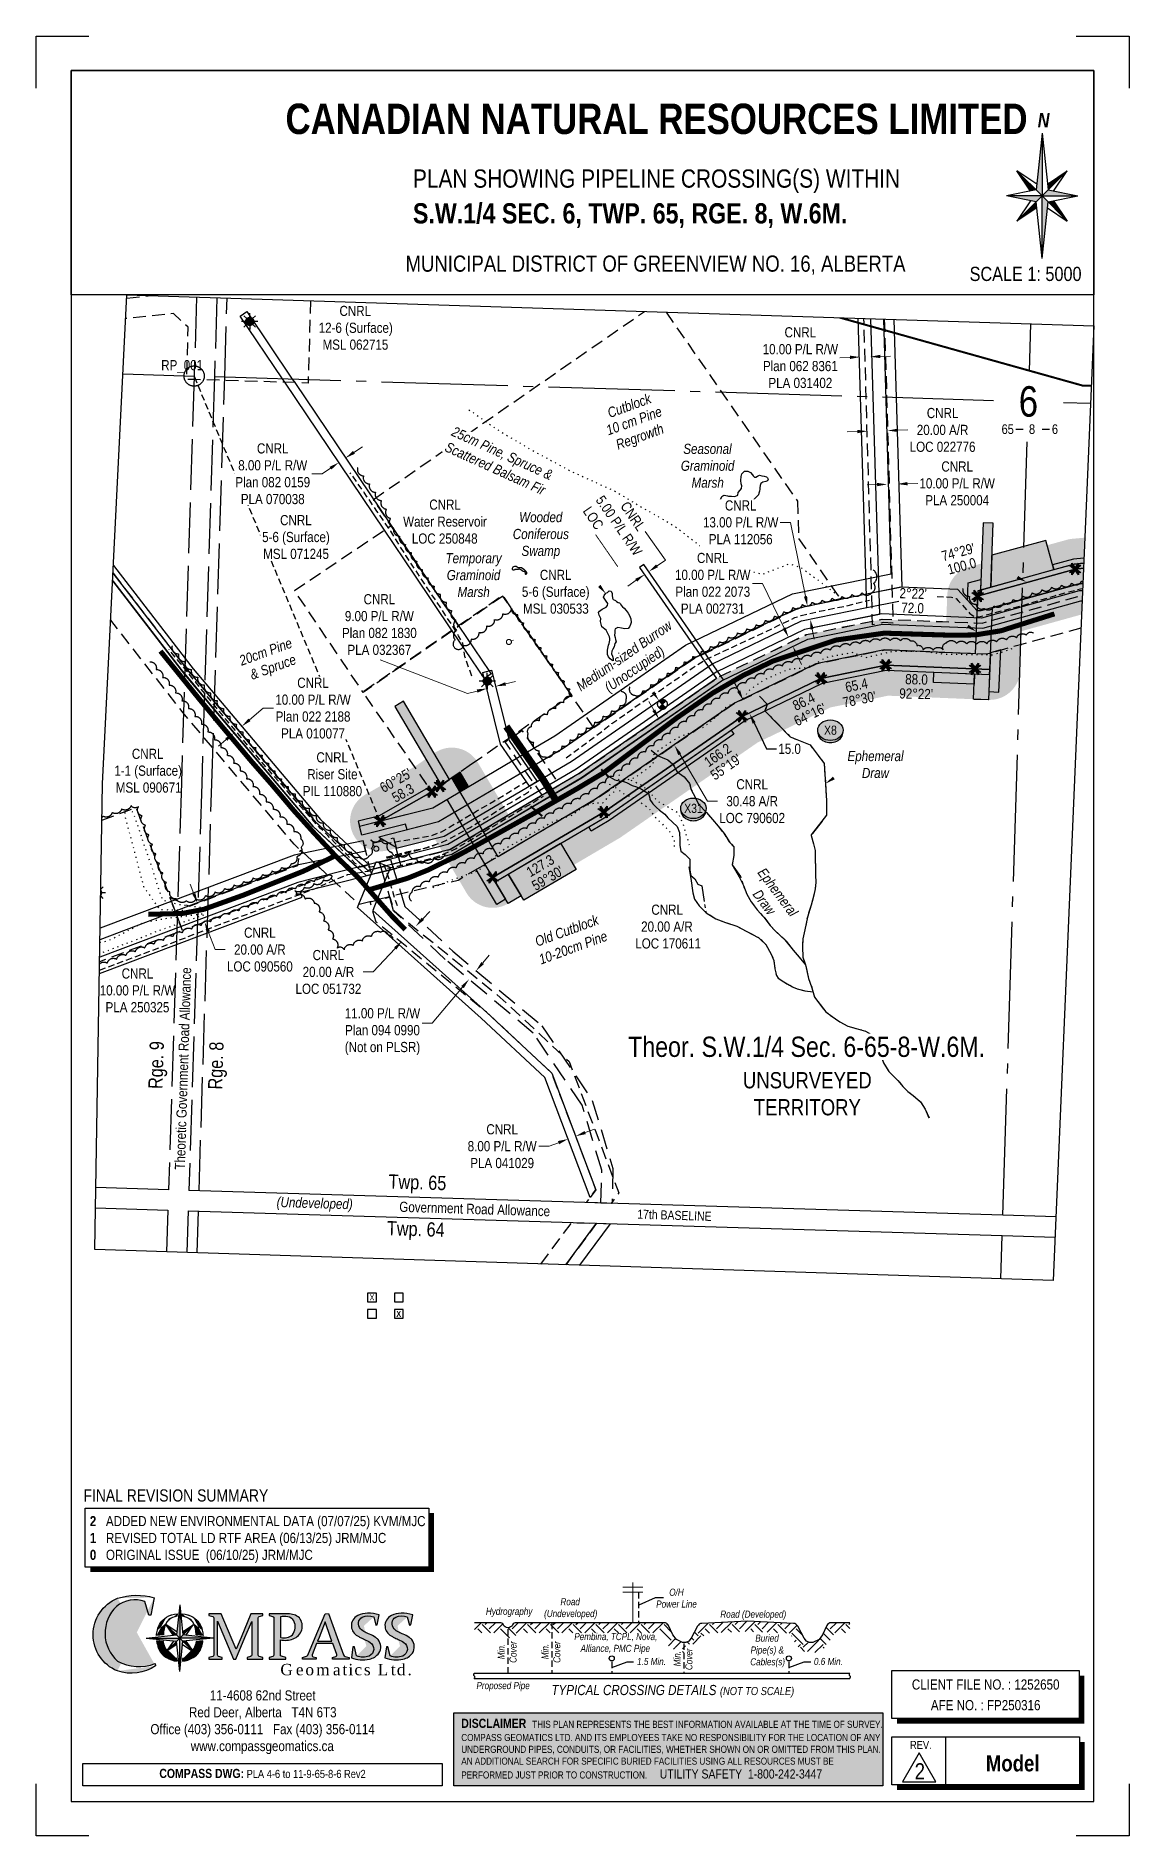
# Paper-space layout 'XING DWG #2' of a CAD drawing. Extents: x -2321 to -1242, y 0 to 1778.
# The model-space entities are those that its viewports show. They can reach past a viewport. Long polylines and large blocks are cut down to what shows.
import ezdxf
from ezdxf.enums import TextEntityAlignment as Align

# ---------------------------------------------------------------- set-up
doc = ezdxf.new("R2010")
doc.units = 0
doc.header["$LTSCALE"] = 5
doc.header["$PDSIZE"] = 5
for name, pattern in [('0', [1, 1, 0]), ('DASHDOT2', [12.7, 6.35, -3.175, 0, -3.175]), ('foc-ACCESSROAD', [3.75, 2.5, -1.25]), ('foc-MONUMENT-BDYS', [6, 4, -2]), ('foc-QUARTERLINE', [33, 25, -3, 2, -3]), ('foc-SEISMIC', [20.5, 15, -1, 0.5, -1, 0.5, -1, 0.5, -1]), ('foc-TIELINE', [1.875, 1.25, -0.625]), ('foc-TOPO', [1, 0.2, -0.8]), ('foc-TOPO-ephemeral', [6.25, 3.125, -0.625, 0.625, -0.625, 0.625, -0.625]), ('foc-UNSURVEYED', [12.5, 10, -2.5]), ('UG_PIPE', [1.875, 1.25, -0.625])]:
    doc.linetypes.add(name, pattern=pattern)
doc.layers.get('Defpoints').update_dxf_attribs({"color": 9})
for name, color, linetype in [('10', 1, 'Continuous'), ('35', 37, 'Continuous'), ('9', 3, 'Continuous'), ('AS-PIPE-UG', 44, 'UG_PIPE'), ('AS-ROADS', 254, 'Continuous'), ('AS-SEISMIC', 224, 'foc-SEISMIC'), ('AS-WILDLIFE', 131, 'DASHDOT2'), ('C-AR', 13, 'foc-ACCESSROAD'), ('C-L13', 13, 'Continuous'), ('C-RW', 13, 'Continuous'), ('C-SYMBOL', 7, 'Continuous'), ('C-WS', 13, 'foc-ACCESSROAD'), ('C-WS-S', 8, 'Continuous'), ('CG-BORDER', 2, 'Continuous'), ('CG-LOGO', 7, 'Continuous'), ('CG-NORTH', 7, 'Continuous'), ('CG-NOTES', 7, 'Continuous'), ('D-TXT', 6, 'Continuous'), ('L-BD1', 253, 'Continuous'), ('L-MON', 1, 'Continuous'), ('L-MON-PLAN', 7, 'foc-MONUMENT-BDYS'), ('L-QSEC', 8, 'foc-QUARTERLINE'), ('L-ROAD-T', 7, 'Continuous'), ('L-SEC', 7, 'Continuous'), ('L-SECLBL', 7, 'Continuous'), ('L-TIE', 7, 'foc-TIELINE'), ('L-UNS-T', 3, 'Continuous'), ('L-USEC', 7, 'foc-UNSURVEYED'), ('P-BUFFER-H 30m', 51, 'Continuous'), ('P-CROSSINGS', 250, 'Continuous'), ('P-PROPOSED', 10, 'Continuous'), ('P-PROPOSED-H', 21, 'Continuous'), ('P-TEMP-BLUE', 146, 'Continuous'), ('P-TXT', 4, 'Continuous'), ('P-WORKAREA', 113, 'Continuous'), ('P-WORKAREA-H', 111, 'Continuous'), ('S-1', 1, 'Continuous'), ('S-2', 2, 'Continuous'), ('T-BUSH', 110, '0'), ('T-BUSH-T', 110, 'Continuous'), ('T-CREEK', 160, 'Continuous'), ('T-DRAW', 143, 'foc-TOPO-ephemeral'), ('T-GENERAL', 48, 'foc-TOPO'), ('T-TIE', 201, 'foc-TIELINE'), ('T-VEGETATION CHANGE', 104, 'foc-TOPO'), ('T-WATER-T', 170, 'Continuous'), ('WETLAND', 143, 'Continuous')]:
    doc.layers.add(name, color=color, linetype=linetype)
for name, color, linetype, lineweight in [('C-AR-T', 13, 'Continuous', 9), ('C-RW-T', 13, 'Continuous', 9), ('C-WS-T', 13, 'Continuous', 9), ('T-TEXT', 48, 'Continuous', 18)]:
    doc.layers.add(name, color=color, linetype=linetype, lineweight=lineweight)
doc.layers.add('P-TEMP-BLUE-H', color=7, linetype='Continuous', true_color=0x99e6ff)
doc.styles.add('100L', font='ARIALN.TTF', dxfattribs={"height": 11})
doc.styles.add('175L', font='ARIALN.TTF', dxfattribs={"height": 20})
doc.styles.add('80', font='ARIALN.TTF', dxfattribs={"height": 10})
doc.styles.add('80CG', font='ARIALN.TTF', dxfattribs={"height": 10})
doc.styles.add('80L', font='ARIALN.TTF', dxfattribs={"height": 10})
doc.styles.add('80LS', font='ARIALNI.TTF', dxfattribs={"height": 10})
doc.styles.add('Crossing', font='ARIALN.TTF', dxfattribs={"height": 10})
doc.styles.add('foc-LtypeFont', font='ARIALN.TTF', dxfattribs={"height": 7.35})
doc.styles.add('SIMPLEX', font='ARIALN.TTF')
doc.styles.get("Standard").update_dxf_attribs({"font": 'ARIALN.TTF'})
doc.linetypes.add('foc-TOPO-flowdirection-NOLINE', pattern='A,0,[">",foc-LtypeFont,S=0.3,R=0,X=0,Y=-0.945],-20,[">",foc-LtypeFont,S=0.3,R=0,X=0,Y=-0.945],0', length=20)
doc.dimstyles.new('Compass 5 000', dxfattribs={"dimscale": 5, "dimtxt": 9, "dimasz": 2, "dimexe": 0.2, "dimexo": 0.0625, "dimgap": 0.5, "dimtad": 0, "dimtih": 1, "dimtoh": 1, "dimzin": 0, "dimdsep": 46, "dimtxsty": '80CG', "dimcen": 0.1, "dimse1": 1, "dimse2": 1, "dimclrd": 256, "dimclrt": 256, "dimaunit": 1, "dimadec": 4, "dimazin": 0, "dimtfac": 0.06, "dimtofl": 0, "dimtmove": 0, "dimatfit": 1, "dimfxl": 0.2, "dimtolj": 1, "dimtzin": 0, "dimlwd": -1, "dimarcsym": 0})

psp = doc.layouts.new('XING DWG #2')

# ---------------------------------------------------------------- texts
at = {"style": '80L'}
for s, width, gutter_width, insert, char_height, attachment_point in [('\\pi1.50007;{\\fArial Narrow|b1|i0|c0|p34;\\H3.3333x;\\C14;CANADIAN NATURAL RESOURCES LIMITED}\\P\\pi366.2952;\\P\\pi127.3716;{\\H2x;PLAN SHOWING PIPELINE CROSSING(S) WITHIN\\P\\pi365.97665;\\H0.11111x; \\P\\pi152.93657;\\fArial Narrow|b1|i0|c0|p34;\\H9.9999x;S.W.1/4 SEC. 6, TWP. 65, RGE. 8, W.6M.}\\P\\pi366.2952;\\P\\pi365.97665;{\\H0.22222x; \\P\\pi119.99717;\\H8.0001x;MUNICIPAL DISTRICT OF GREENVIEW NO. 16, ALBERTA}', 732.59, 45, (-2076.3, 1711.2), 9, 1), ('SCALE 1: 5000', 109.905, 50, (-1288.6, 1550), 14, 3)]:
    psp.add_mtext_dynamic_manual_height_columns(s, width=width, gutter_width=gutter_width, heights=[0], dxfattribs=dict(at, insert=insert, char_height=char_height, attachment_point=attachment_point))
at = {"layer": 'CG-NOTES', "attachment_point": 1, "style": '80'}
for s, insert, char_height, width in [('\\pi77.33221;11-4608 62nd Street\\P\\pi56.72171;Red Deer, Alberta   T4N 6T3\\P\\pi18.6726;Office (403) 356-0111   Fax (403) 356-0114\\P\\pi58.50547;www.compassgeomatics.ca', (-2226.9, 143.9), 10, 257.83), ('\\pi73.79423;{\\fArial Narrow|b1|i0|c0|p34;\\H1.125x;\\C14;COMPASS DWG:} PLA 4-6 to 11-9-65-8-6 Rev2', (-2273.2, 66.3), 8, 350.451)]:
    psp.add_mtext(s, dxfattribs=dict(at, insert=insert, char_height=char_height, width=width))

msp = doc.modelspace()

# ---------------------------------------------------------------- texts
at = {"layer": '35', "color": 3, "style": '80'}
msp.add_attdef('RP_001', (357260.443, 6052110.935), 'RP', height=9.9966, dxfattribs=at)
at = {"layer": 'C-AR-T', "insert": (357728.231, 6051583.033), "char_height": 9.99665, "attachment_point": 1, "style": '80L'}
msp.add_mtext_dynamic_manual_height_columns('\\pi16.36784;CNRL\\P\\pi6.23481;20.00 A/R\\P\\pi0.45912;LOC 170611', width=62.92339, gutter_width=49.983, heights=[0], dxfattribs=at)
at = {"layer": 'C-RW-T', "insert": (357710.119, 6051999.171), "char_height": 10, "width": 70.9502, "attachment_point": 1, "rotation": 304.654588, "style": '80L'}
msp.add_mtext('\\pi20.37619;CNRL\\P\\pi1.6927;5.00 P/L R/W\\P\\pi3.37074;LOC ______', dxfattribs=at)
at = {"layer": 'C-WS-T', "style": '80CG'}
for s, height, p in [('CNRL', 9.9968, (357525.262, 6051973.15)), ('Water Reservoir', 9.99677, (357499.384, 6051956.4)), ('LOC 250848', 9.9968, (357507.99, 6051939.65))]:
    msp.add_text(s, height=height, dxfattribs=at).set_placement(p)
at = {"layer": 'C-WS-T', "char_height": 9.99665, "attachment_point": 1, "style": '80L'}
for s, width, insert in [('\\pi21.20592;CNRL\\P\\pi0.66028;12-6 (Surface)\\P\\pi4.49256;MSL 062715', 72.59955, (357415.326, 6052174.51)), ('\\pi18.02145;CNRL\\P\\pi0.27501;5-6 (Surface)\\P\\pi1.33877;MSL 030533', 66.2306, (357616.442, 6051913.745)), ('\\pi18.02145;CNRL\\P\\pi0.66028;1-1 (Surface)\\P\\pi2.12978;MSL 090671', 66.2306, (357213.471, 6051737.015))]:
    msp.add_mtext_dynamic_manual_height_columns(s, width=width, gutter_width=49.983, heights=[0], dxfattribs=dict(at, insert=insert))
at = {"layer": 'D-TXT', "color": 3, "char_height": 13.9953, "attachment_point": 1, "style": '80L'}
for s, width, insert, rotation in [('Rge. 9', 73.73055, (357247.677, 6051401.203), 88.197351), ('Rge. 8', 73.73055, (357306.645, 6051400.662), 88.197351), ('Twp. 65', 56.37895, (357485.262, 6051316.649), 358.256372), ('Twp. 64', 56.37895, (357483.637, 6051270.531), 358.256372)]:
    msp.add_mtext_dynamic_manual_height_columns(s, width=width, gutter_width=47.484, heights=[0], dxfattribs=dict(at, insert=insert, rotation=rotation))
at = {"layer": 'L-BD1'}
for s, rotation, p in [("74°29'", 14.850652, (358047.538, 6051931.237)), ('100.0', 14.850652, (358051.189, 6051917.467)), ("2°22'", 358.026528, (358003.091, 6051890.32)), ('72.0', 358.026528, (358002.6, 6051876.083)), ('65.4', 11.512996, (357947.152, 6051799.813)), ("92°22'", 358.583031, (358006.097, 6051791.333)), ('88.0', 358.583031, (358006.449, 6051805.574)), ('86.4', 25.72007, (357895.091, 6051783.653)), ("64°16'", 25.72007, (357901.273, 6051770.819)), ("78°30'", 11.512996, (357949.995, 6051785.855)), ('166.2', 34.693886, (357810.056, 6051730.779)), ("55°19'", 34.693886, (357818.164, 6051719.066)), ("60°25'", 29.582045, (357492.115, 6051705.763)), ('58.3', 29.582045, (357499.147, 6051693.375)), ('127.3', 30.508587, (357634.837, 6051621.485)), ("59°30'", 30.508587, (357642.069, 6051609.212))]:
    msp.add_text(s, height=9.9966, rotation=rotation, dxfattribs=at).set_placement(p, align=Align.MIDDLE_CENTER)
at = {"layer": 'L-ROAD-T', "style": '80L'}
for s, height, rotation, p in [('Theoretic Government Road Allowance', 9.99665, 88.197366, (357281.962, 6051421.205)), ('Government Road Allowance', 9.99665, 358.256522, (357570.086, 6051282.42)), ('17th BASELINE', 9, 358.256416, (357767.36, 6051276.202))]:
    msp.add_text(s, height=height, rotation=rotation, dxfattribs=at).set_placement(p, align=Align.MIDDLE_CENTER)
at = {"layer": 'T-BUSH-T', "attachment_point": 2, "rotation": 20, "style": '80LS'}
for s, insert, char_height, width in [('10 cm Pine Regrowth', (357725.673, 6052065.707), 9.99086, 74.87463), ('10-20cm Pine', (357665.496, 6051545.296), 9.99673, 132.66028)]:
    msp.add_mtext(s, dxfattribs=dict(at, insert=insert, char_height=char_height, width=width))
at = {"layer": 'T-TEXT', "style": '80LS'}
msp.add_text('(Undeveloped)', height=9.99665, rotation=358.256522, dxfattribs=at).set_placement((357412.053, 6051288.262), align=Align.MIDDLE_CENTER)
at = {"layer": 'T-TEXT', "attachment_point": 2, "rotation": 20, "style": '80LS'}
for s, insert, char_height, width in [('Cutblock', (357721, 6052080.651), 9.9909, 74.87463), ('\\pt9.99673;Old Cutblock', (357659.267, 6051562.08), 9.99673, 66.27205)]:
    msp.add_mtext(s, dxfattribs=dict(at, insert=insert, char_height=char_height, width=width))
at = {"layer": 'T-TEXT', "insert": (357667.926, 6051800.696), "char_height": 9.99341, "attachment_point": 1, "rotation": 34.674446, "style": '80L'}
msp.add_mtext_dynamic_manual_height_columns('\\pi1.64392;{\\fArial Narrow|b0|i1|c0|p34;Medium-sized Burrow \\P\\pi23.82574;(Unoccupied)}', width=114.10149, gutter_width=49.983, heights=[0], dxfattribs=at)
at = {"layer": 'T-WATER-T', "insert": (357937.956, 6051734.788), "char_height": 10, "attachment_point": 1, "style": '80L'}
msp.add_mtext_dynamic_manual_height_columns('\\pi0.31864;{\\fArial Narrow|b0|i1|c0|p34;Ephemeral \\P\\pi14.57854;Draw}', width=55.99882, gutter_width=47.516, heights=[0], dxfattribs=at)
at = {"layer": 'T-WATER-T', "insert": (357856.683, 6051620.788), "char_height": 10, "attachment_point": 1, "rotation": 306.869898, "style": '80L'}
msp.add_mtext_dynamic_manual_height_columns('\\pi0.31864;{\\fArial Narrow|b0|i1|c0|p34;Ephemeral \\P\\pi14.57854;Draw}', width=55.99882, gutter_width=47.516, heights=[0], dxfattribs=at)
at = {"layer": 'WETLAND', "char_height": 10, "attachment_point": 1, "style": '80L'}
for s, width, gutter_width, insert in [('\\pi3.03625;{\\fArial Narrow|b0|i1|c0|p34;Seasonal \\P\\pi0.65221;Graminoid \\P\\pi11.25248;Marsh}', 53.51451, 47.509, (357773.051, 6052038.254)), ('\\pi7.24228;{\\fArial Narrow|b0|i1|c0|p34;Wooded\\P\\pi0.92918;Coniferous\\P\\pi9.52741;Swamp}', 56.1967, 47.516, (357606.781, 6051970.826)), ('\\pi0.76844;{\\fArial Narrow|b0|i1|c0|p34;Temporary \\P\\pi1.98945;Graminoid \\P\\pi12.58972;Marsh}', 56.18899, 47.509, (357540.528, 6051930.253))]:
    msp.add_mtext_dynamic_manual_height_columns(s, width=width, gutter_width=gutter_width, heights=[0], dxfattribs=dict(at, insert=insert))

# ---------------------------------------------------------------- blocks, each defined once
blk = doc.blocks.new('cg-north')
at = {"linetype": 'Continuous'}
for points in [[(-0.3, 62), (-6.2, 6), (-0.3, 0.1)], [(-25.2, 25), (-11.6, 4.9), (-6.2, 6)], [(24.6, 25), (5, 11.8), (5.6, 6)], [(-0.3, 0.1), (-35.5, 0.1), (-6.2, -5.8)], [(5.6, 6), (-0.3, 0.1), (34.9, 0.1)], [(5.6, -5.8), (-0.3, 0.1), (-0.3, -61.7)], [(-5.6, -11.5), (-6.2, -5.8), (-25.2, -24.8)], [(11, -4.7), (5.6, -5.8), (24.6, -24.8)]]:
    blk.add_hatch(color=14, dxfattribs=at).paths.add_polyline_path(points)
at = {"color": 14, "linetype": 'Continuous'}
for p, q in [((-0.3, 62), (-6.2, 6)), ((-0.3, 62), (-0.3, 0.1)), ((-0.3, 62), (5.6, 6)), ((-0.3, 0.1), (-25.2, 25)), ((-11.6, 4.9), (-25.2, 25)), ((-5.6, 11.8), (-25.2, 25)), ((-0.3, 0.1), (24.6, 25)), ((5, 11.8), (24.6, 25)), ((11, 4.9), (24.6, 25)), ((-6.2, 6), (-35.5, 0.1)), ((-0.3, 0.1), (-35.5, 0.1)), ((-6.2, -5.8), (-35.5, 0.1)), ((-0.3, 0.1), (-25.2, -24.8)), ((-0.3, 0.1), (24.6, -24.8)), ((-0.3, -61.7), (-0.3, 0.1)), ((-0.3, 0.1), (34.9, 0.1)), ((5.6, 6), (34.9, 0.1)), ((5.6, -5.8), (34.9, 0.1)), ((-11.6, -4.7), (-25.2, -24.8)), ((-5.6, -11.5), (-25.2, -24.8)), ((-0.3, -61.7), (-6.2, -5.8)), ((-0.3, -61.7), (5.6, -5.8)), ((5, -11.5), (24.6, -24.8)), ((10.9, -4.5), (11, -4.7)), ((11, -4.7), (24.6, -24.8))]:
    blk.add_line(p, q, dxfattribs=at)
at = {"color": 14, "linetype": 'Continuous', "insert": (-10.2, 82), "char_height": 14, "width": 22.782, "attachment_point": 1, "style": '80CG'}
blk.add_mtext('\\pi5.63238;{\\fArial Narrow|b1|i1|c0|p34;N}', dxfattribs=at)
blk = doc.blocks.new('*U498')
at = {"layer": 'Defpoints'}
for p, q in [((0, 1778), (52.2, 1778)), ((0, 1726.5), (0, 1778)), ((1027.2, 1778), (1079.5, 1778)), ((1079.5, 1778), (1079.5, 1726.5)), ((0, 0), (0, 51.5)), ((1079.5, 51.5), (1079.5, 0)), ((52.2, 0), (0, 0)), ((1079.5, 0), (1027.2, 0))]:
    blk.add_line(p, q, dxfattribs=at)
at = {"layer": 'S-1'}
for p, q in [((0, 1778), (0, 1778)), ((1079.5, 1778), (1079.5, 1778)), ((0, 0), (0, 0)), ((1079.5, 0), (1079.5, 0))]:
    blk.add_line(p, q, dxfattribs=at)
at = {"layer": 'S-2'}
blk.add_lwpolyline([(34.7, 34), (1044.7, 34), (1044.7, 1744), (34.7, 1744)], close=True, dxfattribs=at)
at = {"style": '80', "flags": 1}
blk.add_attdef('PAGENUMBER', (52.2, 51.5), '', height=10, rotation=90, dxfattribs=at)
blk = doc.blocks.new('c_logo')
h = blk.add_hatch(color=256)
edge = h.paths.add_edge_path()
edge.add_arc((-141.8, -18.9), 63, 74.1661, 107.5113, ccw=False)
edge.add_line((-124.6, 41.7), (-127.8, 24.4))
edge.add_line((-127.8, 24.4), (-129.9, 24.3))
edge.add_line((-129.9, 24.3), (-133.7, 38))
edge.add_arc((-143.5, 10.5), 29.1, 70.3832, 129.1598)
edge.add_arc((-136.2, 6.6), 36.9, 134.0613, 228.3206)
edge.add_arc((-139.8, 16.8), 43.2, 241.0325, 291.7344)
edge.add_line((-123.8, -23.3), (-123.3, -25.7))
edge.add_arc((-147.3, 10.4), 43.4, 251.5179, 303.5841, ccw=False)
edge.add_arc((-146.1, 5.2), 38.8, 112.1026, 247.4698, ccw=False)
h = blk.add_hatch(color=256)
edge = h.paths.add_edge_path()
edge.add_arc((-89, 1.8), 33.4, 166.6682, 175.6601, ccw=False)
edge.add_arc((-102.3, 5.6), 19.6, 121.6531, 168.6953, ccw=False)
edge.add_arc((-99.6, 0.9), 25, 95.0736, 121.1383, ccw=False)
edge.add_line((-101.8, 25.8), (-102.1, 23.3))
edge.add_arc((-99.9, 6.4), 17.1, 97.444, 127.0912)
edge.add_arc((-98.7, 8.4), 16.4, 134.7148, 171.0442)
edge.add_arc((-73.8, 3.2), 41.8, 169.3159, 177.5034)
edge.add_line((-115.5, 5), (-122.3, 4.3))
at = {"linetype": 'Continuous'}
for points in [[(-99.4, 34.7), (-102.5, 4.9), (-99.4, 1.7)], [(-99.4, 1.7), (-132.4, 1.7), (-102.5, -1.4)], [(-112.7, 15), (-105.6, 4.5), (-102.5, 4.9)], [(-96.3, 4.9), (-99.4, 1.7), (-66.4, 1.7)], [(-96.3, -1.4), (-99.4, 1.7), (-99.4, -31.3)], [(-86.1, 15), (-96.6, 7.9), (-96.3, 4.9)], [(-102.2, -4.5), (-102.5, -1.4), (-112.7, -11.6)], [(-93.2, -1.1), (-96.3, -1.4), (-86.1, -11.6)]]:
    blk.add_hatch(color=14, dxfattribs=at).paths.add_polyline_path(points)
h = blk.add_hatch(color=256)
edge = h.paths.add_edge_path()
edge.add_arc((-99.1, 0.9), 25, 58.8617, 85.0803, ccw=False)
edge.add_arc((-96.4, 5.6), 19.6, 11.3047, 58.3469, ccw=False)
edge.add_arc((-109.7, 1.8), 33.4, 4.3278, 13.3318, ccw=False)
edge.add_line((-76.4, 4.3), (-83.2, 5))
edge.add_arc((-124.9, 3.2), 41.8, 2.487, 10.6841)
edge.add_arc((-100.1, 8.4), 16.4, 8.9558, 45.2852)
edge.add_arc((-98.8, 6.4), 17.1, 52.9088, 82.7833)
edge.add_line((-96.7, 23.3), (-97, 25.8))
h = blk.add_hatch(color=256)
edge = h.paths.add_edge_path()
edge.add_line((-48.6, 2.5), (-58.3, 25.6))
edge.add_line((-58.3, 25.6), (-70.6, 25.6))
edge.add_line((-70.6, 25.6), (-70.6, 24.2))
edge.add_line((-70.6, 24.2), (-66.8, 23))
edge.add_arc((-67.2, 21.6), 1.5, 0, 72.6157, ccw=False)
edge.add_line((-65.7, 21.6), (-65.7, 2.5))
edge.add_line((-65.7, 2.5), (-65.7, -14.9))
edge.add_arc((-67.2, -14.9), 1.5, -73.424, 0, ccw=False)
edge.add_line((-66.8, -16.3), (-70.5, -17.4))
edge.add_line((-70.5, -17.4), (-70.5, -18.9))
edge.add_line((-70.5, -18.9), (-57.6, -18.9))
edge.add_line((-57.6, -18.9), (-57.6, -17.5))
edge.add_line((-57.6, -17.5), (-61.1, -16.4))
edge.add_arc((-60.6, -15), 1.5, 180, 252.4646, ccw=False)
edge.add_line((-62.1, -15), (-62.1, 2.5))
edge.add_line((-62.1, 2.5), (-62.1, 18.4))
edge.add_line((-62.1, 18.4), (-46.4, -18.9))
edge.add_line((-46.4, -18.9), (-44.1, -18.9))
edge.add_line((-44.1, -18.9), (-35, 2.5))
edge.add_line((-35, 2.5), (-28.3, 18.3))
edge.add_line((-28.3, 18.3), (-28.3, 2.5))
edge.add_line((-28.3, 2.5), (-28.3, -15))
edge.add_arc((-29.8, -15), 1.5, -73.424, 0, ccw=False)
edge.add_line((-29.4, -16.4), (-32.7, -17.4))
edge.add_line((-32.7, -17.4), (-32.7, -18.9))
edge.add_line((-32.7, -18.9), (-17.3, -18.9))
edge.add_line((-17.3, -18.9), (-17.3, -17.5))
edge.add_line((-17.3, -17.5), (-21, -16.3))
edge.add_arc((-20.5, -14.9), 1.5, 180, 252.4646, ccw=False)
edge.add_line((-22, -14.9), (-22, 2.5))
edge.add_line((-22, 2.5), (-22, 21.7))
edge.add_arc((-20.5, 21.7), 1.5, 107.3843, 180, ccw=False)
edge.add_line((-21, 23.1), (-17.4, 24.2))
edge.add_line((-17.4, 24.2), (-17.4, 25.6))
edge.add_line((-17.4, 25.6), (-29.1, 25.6))
edge.add_line((-29.1, 25.6), (-38.8, 2.5))
edge.add_line((-38.8, 2.5), (-43.7, -9.1))
edge.add_line((-43.7, -9.1), (-48.6, 2.5))
h = blk.add_hatch(color=256)
h.paths.add_polyline_path([(7.6, 25.6), (-11.1, 25.6), (-11.1, 24.2), (-7.3, 23, -0.326805), (-6.3, 21.6), (-6.3, -14.9, -0.331803), (-7.4, -16.3), (-11.1, -17.4), (-11.1, -18.9), (5.3, -18.9), (5.3, -17.5), (1, -16.2, -0.327162), (0, -14.7), (0, 0, 0.135693), (12.6, 1, 0.518306), (18.8, 21.8, 0.201798)])
h.paths.add_polyline_path([(0, 22.9, -0.05909), (7.3, 22.8, -0.236459), (13.3, 18.7, -0.297964), (11.9, 5.1, -0.269959), (0.5, 2.5, -0.011455), (0, 2.6)], flags=16)
h = blk.add_hatch(color=256)
h.paths.add_polyline_path([(47.4, 26.1), (44.1, 25.8), (34.4, 2.5), (27.1, -15, -0.225541), (25.7, -16.2), (21.8, -17.4), (21.8, -18.9), (34.7, -18.9), (35.3, -18.9), (35.3, -17.5), (32.4, -16.6, -0.43446), (31.4, -14.6), (35.8, -3.6), (51.8, -3.6), (55.7, -14.5, -0.430441), (54.7, -16.5), (51.5, -17.4), (51.5, -18.9), (67.8, -18.9), (67.8, -17.5), (63.9, -16.3, -0.232291), (62.4, -14.9), (56.1, 2.5)])
h.paths.add_polyline_path([(44.1, 17.7), (49.6, 2.5), (50.9, -1.1), (36.8, -1.1), (38.2, 2.5)], flags=16)
h = blk.add_hatch(color=256)
edge = h.paths.add_edge_path()
edge.add_arc((103.3, 50.8), 54.1, 243.1997, 248.1345)
edge.add_arc((69.9, -30.2), 33.5, 55.7647, 66.7239, ccw=False)
edge.add_arc((84.5, -9), 7.7, -65.6478, 57.1428, ccw=False)
edge.add_arc((81.8, 0.7), 17.7, 248.3428, 289.4425, ccw=False)
edge.add_line((75.3, -15.8), (73.1, -6.7))
edge.add_line((73.1, -6.7), (71.7, -6.9))
edge.add_line((71.7, -6.9), (70.1, -17.8))
edge.add_arc((81.2, 14.2), 33.9, 250.8905, 281.4155)
edge.add_arc((84.6, -3.1), 16.2, 281.7683, 321.9948)
edge.add_arc((87.3, -7), 11.8, 328.8789, 398.35)
edge.add_arc((79.7, -17.6), 24.7, 46.7096, 54.4302)
edge.add_arc((79.7, -17.6), 24.7, 54.4302, 70.3091)
edge.add_arc((139.4, 119.6), 125, 243.6166, 245.7228, ccw=False)
edge.add_arc((89.5, 20.6), 14.2, 223.2297, 246.3738, ccw=False)
edge.add_arc((84.7, 16.1), 7.62, 121.2723, 223.353, ccw=False)
edge.add_arc((86.6, 7.5), 16.2, 69.6826, 111.1397, ccw=False)
edge.add_line((92.2, 22.7), (94.3, 14.7))
edge.add_line((94.3, 14.7), (95.6, 14.9))
edge.add_line((95.6, 14.9), (97.6, 24.9))
edge.add_arc((87.2, -14.4), 40.7, 75.2956, 91.6843)
edge.add_arc((86, 5.6), 20.7, 89.7518, 117.221)
edge.add_arc((80.5, 14.4), 10.4, 112.8657, 186.9967)
edge.add_arc((81.9, 14.2), 11.8, 185.0082, 240.0685)
edge.add_arc((103.3, 50.8), 54.1, 239.829, 243.1997)
h = blk.add_hatch(color=256)
edge = h.paths.add_edge_path()
edge.add_arc((136.5, 50.8), 54.1, 243.1997, 248.1345)
edge.add_arc((103.1, -30.2), 33.5, 55.7647, 66.7239, ccw=False)
edge.add_arc((117.7, -9), 7.7, -65.6478, 57.1428, ccw=False)
edge.add_arc((115, 0.7), 17.7, 248.3428, 289.4425, ccw=False)
edge.add_line((108.5, -15.8), (106.3, -6.7))
edge.add_line((106.3, -6.7), (104.8, -6.9))
edge.add_line((104.8, -6.9), (103.3, -17.8))
edge.add_arc((114.4, 14.2), 33.9, 250.8905, 281.4155)
edge.add_arc((117.8, -3.1), 16.2, 281.7683, 321.9948)
edge.add_arc((120.5, -7), 11.8, 328.8789, 398.35)
edge.add_arc((112.8, -17.6), 24.7, 46.7096, 54.4302)
edge.add_arc((112.8, -17.6), 24.7, 54.4302, 70.3091)
edge.add_arc((172.5, 119.6), 125, 243.6166, 245.7228, ccw=False)
edge.add_arc((122.7, 20.6), 14.2, 223.2297, 246.3738, ccw=False)
edge.add_arc((117.9, 16.1), 7.62, 121.2723, 223.353, ccw=False)
edge.add_arc((119.8, 7.5), 16.2, 69.6826, 111.1397, ccw=False)
edge.add_line((125.4, 22.7), (127.5, 14.7))
edge.add_line((127.5, 14.7), (128.8, 14.9))
edge.add_line((128.8, 14.9), (130.8, 24.9))
edge.add_arc((120.4, -14.4), 40.7, 75.2956, 91.6843)
edge.add_arc((119.2, 5.6), 20.7, 89.7518, 117.221)
edge.add_arc((113.7, 14.4), 10.4, 112.8657, 186.9967)
edge.add_arc((115.1, 14.2), 11.8, 185.0082, 240.0685)
edge.add_arc((136.5, 50.8), 54.1, 239.829, 243.1997)
h = blk.add_hatch(color=256)
edge = h.paths.add_edge_path()
edge.add_arc((-89, 3), 33.4, 186.7164, 193.3318)
edge.add_arc((-102.3, -0.8), 19.6, 191.3047, 238.3469)
edge.add_arc((-99.6, 3.9), 25, 238.8617, 264.5936)
edge.add_line((-102, -21), (-102.2, -18.5))
edge.add_arc((-99.9, -1.6), 17.1, 232.9088, 262.0641, ccw=False)
edge.add_arc((-98.7, -3.6), 16.4, 188.9558, 225.2852, ccw=False)
edge.add_arc((-73.8, 1.6), 41.8, 184.3813, 190.6841, ccw=False)
edge.add_line((-115.5, -1.6), (-122.2, -0.9))
h = blk.add_hatch(color=256)
edge = h.paths.add_edge_path()
edge.add_arc((-124.9, 1.6), 41.8, 349.3159, 355.6284, ccw=False)
edge.add_arc((-100.1, -3.6), 16.4, 314.7148, 351.0442, ccw=False)
edge.add_arc((-98.8, -1.6), 17.1, 277.7082, 307.0912, ccw=False)
edge.add_line((-96.5, -18.5), (-96.8, -21))
edge.add_arc((-99.1, 3.9), 25, 275.2524, 301.1383)
edge.add_arc((-96.4, -0.8), 19.6, 301.6531, 348.6953)
edge.add_arc((-109.7, 3), 33.4, 346.6682, 353.2958)
edge.add_line((-76.6, -0.9), (-83.3, -1.6))
at = {"color": 14, "linetype": 'Continuous'}
for p, q in [((-99.4, 34.7), (-102.5, 4.9)), ((-99.4, 34.7), (-99.4, 1.7)), ((-99.4, 34.7), (-96.3, 4.9)), ((-132.4, 1.7), (-102.5, 4.9)), ((-132.4, 1.7), (-102.5, -1.4)), ((-132.4, 1.7), (-99.4, 1.7)), ((-99.4, 1.7), (-112.7, 15)), ((-105.6, 4.5), (-112.7, 15)), ((-102.2, 7.9), (-112.7, 15)), ((-99.4, 1.7), (-112.7, -11.6)), ((-99.4, 1.7), (-86.1, 15)), ((-66.4, 1.7), (-99.4, 1.7)), ((-99.4, 1.7), (-86.1, -11.6)), ((-99.4, -31.3), (-99.4, 1.7)), ((-96.6, 7.9), (-86.1, 15)), ((-66.4, 1.7), (-96.3, 4.9)), ((-66.4, 1.7), (-96.3, -1.4)), ((-93.2, 4.5), (-86.1, 15)), ((-105.6, -1.1), (-112.7, -11.6)), ((-102.2, -4.5), (-112.7, -11.6)), ((-99.4, -31.3), (-102.5, -1.4)), ((-99.4, -31.3), (-96.3, -1.4)), ((-96.6, -4.5), (-86.1, -11.6)), ((-93.2, -1.1), (-86.1, -11.6))]:
    blk.add_line(p, q, dxfattribs=at)
at = {"flags": 128}
for points in [[(-160.8, 41.1, -0.146532), (-124.6, 41.7), (-127.8, 24.4), (-129.9, 24.3), (-133.7, 38, 0.262236), (-161.9, 33.1, 0.436158), (-160.8, -21, 0.22491), (-123.8, -23.3), (-123.3, -25.7, -0.231173), (-161, -30.7, -0.670499)], [(-122.3, 4.3, -0.039254), (-121.5, 9.5, -0.208192), (-112.6, 22.3, -0.114221), (-101.8, 25.8), (-102.1, 23.3, 0.130087), (-110.2, 20, 0.159858), (-114.8, 10.9, 0.03574), (-115.5, 5)], [(-97, 25.8, -0.114902), (-86.2, 22.3, -0.208192), (-77.2, 9.5, -0.039307), (-76.4, 4.3), (-83.2, 5, 0.035782), (-83.9, 10.9, 0.159858), (-88.5, 20, 0.131095), (-96.7, 23.3)], [(-48.6, 2.5), (-58.3, 25.6), (-70.6, 25.6), (-70.6, 24.2), (-66.8, 23, -0.327892), (-65.7, 21.6), (-65.7, 2.5), (-65.7, -14.9, -0.331803), (-66.8, -16.3), (-70.5, -17.4), (-70.5, -18.9), (-57.6, -18.9), (-57.6, -17.5), (-61.1, -16.4, -0.327162), (-62.1, -15), (-62.1, 2.5), (-62.1, 18.4), (-46.4, -18.9), (-44.1, -18.9), (-35, 2.5), (-28.3, 18.3), (-28.3, 2.5), (-28.3, -15, -0.331803), (-29.4, -16.4), (-32.7, -17.4), (-32.7, -18.9), (-17.3, -18.9), (-17.3, -17.5), (-21, -16.3, -0.327162), (-22, -14.9), (-22, 2.5), (-22, 21.7, -0.327892), (-21, 23.1), (-17.4, 24.2), (-17.4, 25.6), (-29.1, 25.6), (-38.8, 2.5), (-43.7, -9.1)], [(78.9, 2.5, 0.021535), (83.1, 0.5, -0.047855), (88.7, -2.5, -0.593701), (87.7, -16, -0.181278), (75.3, -15.8), (73.1, -6.7), (71.7, -6.9), (70.1, -17.8, 0.133984), (87.9, -19, 0.177346), (97.4, -13.1, 0.312763), (96.6, 0.4, 0.0337), (94, 2.5, 0.069396), (88, 5.6, -0.00919), (83.8, 7.6, -0.10133), (79.2, 10.9, -0.477408), (80.8, 22.6, -0.18289), (92.2, 22.7), (94.3, 14.7), (95.6, 14.9), (97.6, 24.9, 0.071631), (86.1, 26.3, 0.120434), (76.5, 24, 0.335231), (70.2, 13.1, 0.244978), (76.1, 4, 0.014709)], [(112.1, 2.5, 0.021535), (116.3, 0.5, -0.047855), (121.9, -2.5, -0.593701), (120.9, -16, -0.181278), (108.5, -15.8), (106.3, -6.7), (104.8, -6.9), (103.3, -17.8, 0.133984), (121.1, -19, 0.177346), (130.6, -13.1, 0.312763), (129.8, 0.4, 0.0337), (127.2, 2.5, 0.069396), (121.2, 5.6, -0.00919), (117, 7.6, -0.10133), (112.4, 10.9, -0.477408), (113.9, 22.6, -0.18289), (125.4, 22.7), (127.5, 14.7), (128.8, 14.9), (130.8, 24.9, 0.071631), (119.2, 26.3, 0.120434), (109.7, 24, 0.335231), (103.4, 13.1, 0.244978), (109.3, 4, 0.014709)], [(-122.2, -0.9, 0.028873), (-121.5, -4.7, 0.208192), (-112.6, -17.5, 0.11275), (-102, -21), (-102.2, -18.5, -0.127905), (-110.2, -15.2, -0.159858), (-114.8, -6.1, -0.027508), (-115.5, -1.6)], [(-83.3, -1.6, -0.02755), (-83.9, -6.1, -0.159858), (-88.5, -15.2, -0.128915), (-96.5, -18.5), (-96.8, -21, 0.113431), (-86.2, -17.5, 0.208192), (-77.2, -4.7, 0.028926), (-76.6, -0.9)]]:
    blk.add_lwpolyline(points, format="xyb", close=True, dxfattribs=at)
for points in [[(-11.1, -18.9), (5.3, -18.9), (5.3, -17.5), (1, -16.2, -0.327162), (0, -14.7), (0, 0, 0.135693), (12.6, 1, 0.518306), (18.8, 21.8, 0.201798), (7.6, 25.6), (-11.1, 25.6), (-11.1, 24.2), (-7.3, 23, -0.326805), (-6.3, 21.6), (-6.3, -14.9, -0.331803), (-7.4, -16.3), (-11.1, -17.4), (-11.1, -18.9), (1.8, -18.9)], [(0.5, 2.5, 0.269959), (11.9, 5.1, 0.297964), (13.3, 18.7, 0.236459), (7.3, 22.8, 0.05909), (0, 22.9), (0, 2.6, 0.011455), (0.5, 2.5, 0.011455)], [(34.7, -18.9), (21.8, -18.9), (21.8, -17.4), (25.7, -16.2, 0.225541), (27.1, -15), (34.4, 2.5), (44.1, 25.8), (47.4, 26.1), (56.1, 2.5), (62.4, -14.9, 0.232291), (63.9, -16.3), (67.8, -17.5), (67.8, -18.9), (51.5, -18.9), (51.5, -17.4), (54.7, -16.5, 0.430441), (55.7, -14.5), (51.8, -3.6), (35.8, -3.6), (31.4, -14.6, 0.43446), (32.4, -16.6), (35.3, -17.5), (35.3, -18.9), (21.8, -18.9)]]:
    blk.add_lwpolyline(points, format="xyb", dxfattribs=at)
blk.add_lwpolyline([(50.9, -1.1), (49.6, 2.5), (44.1, 17.7), (38.2, 2.5), (36.8, -1.1)], close=True, dxfattribs=at)
at = {"insert": (0, -23.7), "char_height": 11.25, "width": 132.416, "attachment_point": 1, "style": '80CG'}
blk.add_mtext('{\\fBook Antiqua|b0|i0|c0|p18;\\T1.25;Geomatics Ltd.}', dxfattribs=at)
blk = doc.blocks.new('*U499')
at = {"layer": 'CG-NOTES'}
h = blk.add_hatch(dxfattribs=at)
h.set_pattern_fill('EARTH', color=256, scale=2.5, angle=45)
h.set_pattern_definition([(45, (-342.701, 88.198), (2e-15, 22.45064), [15.875, -15.875]), (45, (-346.91, 92.408), (2e-15, 22.45064), [15.875, -15.875]), (45, (-351.12, 96.617), (2e-15, 22.45064), [15.875, -15.875]), (135, (-351.12, 99.424), (-22.45064, 2e-15), [15.875, -15.875]), (135, (-346.91, 103.633), (-22.45064, 2e-15), [15.875, -15.875]), (135, (-342.701, 107.843), (-22.45064, 2e-15), [15.875, -15.875])])
edge = h.paths.add_edge_path()
edge.add_line((15.1, 1.3), (15.1, 3.7))
edge.add_line((15.1, 3.7), (22.6, 3.7))
edge.add_line((22.6, 3.7), (22.6, -1.3))
edge.add_line((22.6, -1.3), (25.5, -1.3))
edge.add_line((25.5, -1.3), (25.5, 7.1))
edge.add_line((25.5, 7.1), (34.7, 7.1))
edge.add_line((34.7, 7.1), (34.7, 1.6))
edge.add_line((34.7, 1.6), (35.1, 1.8))
edge.add_line((35.1, 1.8), (39.6, 7.4))
edge.add_line((39.6, 7.4), (45, 17.7))
edge.add_line((45, 17.7), (87, 19.7))
edge.add_line((87, 19.7), (129, 17.7))
edge.add_line((129, 17.7), (134.5, 7.4))
edge.add_line((134.5, 7.4), (139, 1.8))
edge.add_line((139, 1.8), (146, -1.3))
edge.add_line((146, -1.3), (153.7, -1.3))
edge.add_line((153.7, -1.3), (164.1, 3.9))
edge.add_line((164.1, 3.9), (169.5, 11.1))
edge.add_line((169.5, 11.1), (172.9, 18.3))
edge.add_line((172.9, 18.3), (188, 18.3))
edge.add_line((188, 18.3), (188, 28.3))
edge.add_line((188, 28.3), (169.7, 28.3))
edge.add_arc((169.7, 23.3), 5, 90, 154.7868)
edge.add_line((165.2, 25.5), (160.9, 16.3))
edge.add_line((160.9, 16.3), (157.5, 11.8))
edge.add_line((157.5, 11.8), (151.3, 8.7))
edge.add_line((151.3, 8.7), (148.2, 8.7))
edge.add_line((148.2, 8.7), (145.3, 10))
edge.add_line((145.3, 10), (142.9, 12.9))
edge.add_line((142.9, 12.9), (136.5, 24.9))
edge.add_arc((132.1, 22.6), 5, 27.9925, 87.3009)
edge.add_line((132.3, 27.6), (87, 29.7))
edge.add_line((87, 29.7), (41.7, 27.6))
edge.add_arc((42, 22.6), 5, 92.6991, 152.0075)
edge.add_line((37.6, 24.9), (31.2, 12.9))
edge.add_line((31.2, 12.9), (28.8, 10))
edge.add_line((28.8, 10), (25.9, 8.7))
edge.add_line((25.9, 8.7), (22.7, 8.7))
edge.add_line((22.7, 8.7), (16.6, 11.8))
edge.add_line((16.6, 11.8), (13.2, 16.3))
edge.add_line((13.2, 16.3), (8.9, 25.5))
edge.add_arc((4.4, 23.3), 5, 25.2132, 90)
edge.add_line((4.4, 28.3), (-141.6, 28.3))
edge.add_arc((-141.6, 24.3), 4, 90, 153.6122)
edge.add_arc((-149.7, 28.3), 5, 206.3878, 333.6122, ccw=False)
edge.add_arc((-157.8, 24.3), 4, 26.3878, 90)
edge.add_line((-157.8, 28.3), (-182.8, 28.3))
edge.add_line((-182.8, 28.3), (-182.8, 18.3))
edge.add_line((-182.8, 18.3), (-160.9, 18.3))
edge.add_arc((-149.7, 28.3), 15, 221.8103, 318.1897)
edge.add_line((-138.5, 18.3), (1.2, 18.3))
edge.add_line((1.2, 18.3), (4.6, 11.1))
edge.add_line((4.6, 11.1), (10, 3.9))
edge.add_line((10, 3.9), (15.1, 1.3))
at = {"flags": 128}
for points in [[(-183, -26.7, 0.098196), (-182.5, -25.8, 0.115025), (-182.5, -25, 0.189102), (-183, -24.2, -0.189102), (-183.5, -23.3, -0.115025), (-183.4, -22.5, -0.098196), (-183, -21.7)], [(188, -26.7, 0.098196), (188.4, -25.8, 0.115025), (188.5, -25, 0.189102), (188, -24.2, -0.189102), (187.5, -23.3, -0.115025), (187.5, -22.5, -0.098196), (188, -21.7)]]:
    blk.add_lwpolyline(points, format="xyb", dxfattribs=at)
at = {"layer": 'CG-NOTES', "const_width": 1, "flags": 128}
for points in [[(-36.3, 63.3), (-16.3, 63.3)], [(-36.3, 58.3), (-16.3, 58.3)], [(-26.3, 28.3), (-26.3, 68.3)]]:
    blk.add_lwpolyline(points, dxfattribs=at)
at = {"layer": 'CG-NOTES', "flags": 128}
for points in [[(-20.2, 46.1), (-3.9, 53.2), (4, 53.2)], [(-47.2, -16), (-32.1, -10.3), (-25.7, -10.3)], [(127.8, -16), (143, -10.3), (149.3, -10.3)], [(-183, -21.7), (188, -21.7)], [(-183, -26.7), (188, -26.7)]]:
    blk.add_lwpolyline(points, dxfattribs=at)
blk.add_lwpolyline([(188, 28.3), (169.7, 28.3, 0.290464), (165.2, 25.5), (160.9, 16.3), (157.5, 11.8), (151.3, 8.7), (148.2, 8.7), (145.3, 10), (142.9, 12.9), (136.5, 24.9, 0.264717), (132.3, 27.6), (87, 29.7), (41.7, 27.6, 0.264717), (37.6, 24.9), (31.2, 12.9), (28.8, 10), (25.9, 8.7), (22.7, 8.7), (16.6, 11.8), (13.2, 16.3), (8.9, 25.5, 0.290464), (4.4, 28.3), (-141.6, 28.3, 0.284915), (-145.2, 26.1, -0.620174), (-154.2, 26.1, 0.284915), (-157.8, 28.3), (-182.8, 28.3)], format="xyb", dxfattribs=at)
at = {"layer": 'CG-NOTES'}
for centre in [(-47.2, -7), (127.8, -7)]:
    blk.add_circle(centre, 2.5, dxfattribs=at)
at = {"layer": 'T-TIE'}
for p, q in [((-20.8, 58.3), (-20.8, 28.3)), ((-149.8, 22), (-149.8, -21.7)), ((-106.5, 28.3), (-106.5, -21.7)), ((23.9, 7.9), (23.9, -21.7)), ((-47.2, -10.3), (-47.2, -21.7)), ((127.8, -10.3), (127.8, -21.7))]:
    blk.add_line(p, q, dxfattribs=at)
at = {"layer": 'CG-NOTES', "attachment_point": 1}
for s, width, gutter_width, insert, char_height, style in [('\\pi13.10151;{\\fArial Narrow|b0|i1|c0|p34;O/H\\P\\pi0.2069;Power Line}', 39.983, 47.5, (-3.5, 61.9), 7, '80'), ('\\pi0.20212;{\\fArial Narrow|b0|i1|c0|p34;Hydrography}', 46.463, 47.5, (-171.7, 43), 7, '80'), ('\\pi16.53943;{\\fArial Narrow|b0|i1|c0|p34;Road\\P\\pi0.37402;(Undeveloped)}', 52.202, 47.5, (-114.4, 52.5), 7, '80'), ('\\pi8.6212;{\\fArial Narrow|b0|i1|c0|p34;Road (Developed)}', 81.474, 47.5, (51.4, 40.2), 7, '80'), ('\\pi0.21167;{\\fArial Narrow|b0|i1|c0|p34;Pembina, TCPL, Nova,\\P\\pi6.41426;Alliance, PMC Pipe}', 81.267, 47.5, (-84.4, 18.1), 7, '80'), ('\\pi8.69336;{\\fArial Narrow|b0|i1|c0|p34;Buried \\P\\pi4.02351;Pipe(s) &\\P\\pi3.71553;Cables(s)}', 40.55, 47.5, (85.9, 16.5), 7, '80'), ('\\pi0.62947;{\\fArial Narrow|b0|i1|c0|p34;1.5 Min.}', 27.803, 47.5, (-22.8, -6.5), 7, '80'), ('\\pi0.31911;{\\fArial Narrow|b0|i1|c0|p34;0.6 Min.}', 27.803, 47.5, (152.2, -6.5), 7, '80'), ('\\pi0.2069;{\\fArial Narrow|b0|i1|c0|p34;Proposed Pipe}', 52.475, 47.5, (-181, -30.3), 7, '80'), ('\\pi1.95061;{\\fArial Narrow|b0|i1|c0|p34;\\H0.90909x;TYPICAL CROSSING DETAILS\\H1.1x; \\H0.72727x;(NOT TO SCALE)}', 241.785, 55, (-108.7, -33.2), 11, '100L')]:
    blk.add_mtext_dynamic_manual_height_columns(s, width=width, gutter_width=gutter_width, heights=[0], dxfattribs=dict(at, insert=insert, char_height=char_height, style=style))
at = {"layer": 'CG-NOTES', "char_height": 7, "attachment_point": 1, "rotation": 90, "style": '80'}
for insert in [(-159.9, -11.8), (-116.6, -11.8), (13.8, -18.9)]:
    blk.add_mtext_dynamic_manual_height_columns('\\pi4.07695;{\\fArial Narrow|b0|i1|c0|p34;Min.\\P\\pi0.39789;Cover}', width=22.154, gutter_width=47.5, heights=[0], dxfattribs=dict(at, insert=insert))
blk = doc.blocks.new('*U574')
for points in [[(0, 0), (8.6, 0), (8.6, 8.6), (0, 8.6)], [(26.4, 0), (35, 0), (35, 8.6), (26.4, 8.6)]]:
    blk.add_lwpolyline(points, close=True)
at = {"insert": (4.3, 4.3), "char_height": 6, "attachment_point": 5, "style": '80'}
blk.add_mtext_dynamic_manual_height_columns('X', width=6, gutter_width=50, heights=[0], dxfattribs=at)
blk = doc.blocks.new('*U674')
for points in [[(0, 0), (8.6, 0), (8.6, 8.6), (0, 8.6)], [(26.4, 0), (35, 0), (35, 8.6), (26.4, 8.6)]]:
    blk.add_lwpolyline(points, close=True)
at = {"color": 240, "insert": (30.7, 4.3), "char_height": 6, "attachment_point": 5, "style": '80'}
blk.add_mtext_dynamic_manual_height_columns('{\\fArial Narrow|b1|i0|c0|p34;X}', width=5.379, gutter_width=50, heights=[0], dxfattribs=at)
blk = doc.blocks.new('FileNumbers')
at = {"layer": 'CG-NOTES', "flags": 128}
blk.add_lwpolyline([(0, -47.4), (0, 0), (185.1, 0), (185.1, -47.4)], close=True, dxfattribs=at)
at = {"layer": 'CG-NOTES', "const_width": 5, "flags": 128}
blk.add_lwpolyline([(187.6, -5), (187.6, -49.9), (5, -49.9)], dxfattribs=at)
at = {"layer": 'CG-NOTES', "char_height": 10, "attachment_point": 5, "style": '80'}
for s, width, insert in [('CLIENT FILE NO. : 1252650', 184.776, (92.7, -13.9)), ('AFE NO. : FP250316', 184.866, (92.7, -34.3))]:
    blk.add_mtext_dynamic_manual_height_columns(s, width=width, gutter_width=45, heights=[0], dxfattribs=dict(at, insert=insert))
blk = doc.blocks.new('*U232')
at = {"layer": 'CG-NOTES'}
for p, q in [((-339.4, 0), (0, 0)), ((-339.4, -22.4), (-339.4, 0)), ((0, 0), (0, -22.4)), ((-339.4, -58.2), (-339.4, -22.4)), ((0, -22.4), (0, -58.2)), ((0, -58.2), (-339.4, -58.2))]:
    blk.add_line(p, q, dxfattribs=at)
at = {"layer": 'CG-NOTES', "const_width": 5, "flags": 128}
for points in [[(2.5, -22.5), (2.5, -5)], [(2.5, -22.5), (2.5, -60.7), (-334.4, -60.7)]]:
    blk.add_lwpolyline(points, dxfattribs=at)
at = {"insert": (-341.1, 18.5), "char_height": 12, "attachment_point": 1, "style": '80L'}
blk.add_mtext_dynamic_manual_height_columns('{\\C14;FINAL REVISION SUMMARY}', width=182.551, gutter_width=45, heights=[0], dxfattribs=at)
blk = doc.blocks.new('*U722')
at = {"layer": 'CG-NOTES'}
blk.add_blockref('*U232', (339.4, 58.2), dxfattribs=at)
at = {"layer": 'CG-NOTES', "insert": (4.6, 4), "char_height": 10, "attachment_point": 7, "style": '80'}
blk.add_mtext_dynamic_manual_height_columns('{\\fArial Narrow|b1|i0|c0|p34;\\C14;2   }ADDED NEW ENVIRONMENTAL DATA (07/07/25) KVM/MJC {\\fArial Narrow|b1|i0|c0|p34;\\C14;\\P1   }REVISED TOTAL LD RTF AREA{\\fArial Narrow|b1|i0|c0|p34;\\C14; }(06/13/25) JRM/MJC{\\fArial Narrow|b1|i0|c0|p34;\\C14; \\P0}   ORIGINAL ISSUE  (06/10/25) JRM/MJC ', width=331.161, gutter_width=45, heights=[0], dxfattribs=at)
blk = doc.blocks.new('blk_rev_page')
blk.add_line((-56.6, 26), (-56.6, -21.3))
at = {"color": 5, "flags": 128}
blk.add_lwpolyline([(-82.4, 10.1), (-98.9, -18.5), (-65.9, -18.5)], close=True, dxfattribs=at)
at = {"layer": 'CG-NOTES', "flags": 128}
blk.add_lwpolyline([(-109.5, -21.3), (-109.5, 26), (75.9, 26), (75.9, -21.3)], close=True, dxfattribs=at)
at = {"layer": 'CG-NOTES', "const_width": 5, "flags": 128}
blk.add_lwpolyline([(78.4, 21), (78.4, -23.8), (-104.5, -23.8)], dxfattribs=at)
at = {"attachment_point": 1}
for s, width, insert, char_height, style in [('\\pi4.196;REV.', 28.288, (-95.7, 22), 8, '80L'), ('\\pi8.09191;{\\C14;2}', 24.893, (-95, 0), 16, '80')]:
    blk.add_mtext_dynamic_manual_height_columns(s, width=width, gutter_width=45, heights=[0], dxfattribs=dict(at, insert=insert, char_height=char_height, style=style))
at = {"layer": 'CG-NOTES', "linetype": 'Continuous', "insert": (9.9, -0.2), "char_height": 16, "attachment_point": 5, "style": '80CG'}
blk.add_mtext('{\\fArial Narrow|b1|i0|c0|p34;\\C14;Model}', dxfattribs=at)
blk = doc.blocks.new('DISCLAIMER2021')
at = {"layer": 'CG-NOTES'}
h = blk.add_hatch(color=254, dxfattribs=at)
h.dxf.hatch_style = 1
h.paths.add_polyline_path([(0, 0), (423.6, 0), (423.6, -72), (0, -72)])
blk.add_lwpolyline([(0, 0), (423.6, 0), (423.6, -72), (0, -72)], close=True, dxfattribs=at)
at = {"layer": 'CG-NOTES', "insert": (7.4, -5.7), "char_height": 7, "attachment_point": 1, "style": '80L'}
blk.add_mtext_dynamic_manual_height_columns('{\\fArial Narrow|b1|i0|c0|p34;\\H1.2857x;\\C7;DISCLAIMER\\fArial Narrow|b0|i0|c0|p34;\\H0.43212x;\\C256;    \\H1.7999x;\\C0;THIS PLAN REPRESENTS THE BEST INFORMATION AVAILABLE AT THE TIME OF SURVEY. COMPASS GEOMATICS LTD. AND ITS EMPLOYEES TAKE NO RESPONSIBILITY FOR THE LOCATION OF ANY UNDERGROUND PIPES, CONDUITS, OR FACILITIES, WHETHER SHOWN ON OR OMITTED FROM THIS PLAN. AN ADDITIONAL SEARCH FOR SPECIFIC BURIED FACILITIES USING ALL RESOURCES MUST BE PERFORMED JUST PRIOR TO CONSTRUCTION.\\fBook Antiqua|b0|i0|c0|p18;^I\\fArial Narrow|b0|i0|c0|p34;\\H1.2857x;\\C240;UTILITY SAFETY  1-800-242-3447}', width=417.848, gutter_width=45, heights=[0], dxfattribs=at)
blk = doc.blocks.new('xing2')
h = blk.add_hatch(color=50)
h.dxf.hatch_style = 1
edge = h.paths.add_edge_path()
edge.add_ellipse((0, 0), major_axis=(-12.5, 0), ratio=0.816297, start_angle=0, end_angle=360)
h = blk.add_hatch(color=250)
h.dxf.hatch_style = 1
edge = h.paths.add_edge_path()
edge.add_ellipse((0, -2), major_axis=(-12.5, 0), ratio=0.816297, start_angle=0, end_angle=180)
edge.add_line((12.5, -2), (12.5, 0))
edge.add_ellipse((0, 0), major_axis=(-12.5, 0), ratio=0.816297, start_angle=0, end_angle=180, ccw=False)
edge.add_line((-12.5, 0), (-12.5, -2))
at = {"color": 250}
blk.add_ellipse((0, 0), major_axis=(-12.5, 0), ratio=0.816297, dxfattribs=at)
blk.add_ellipse((0, -2), major_axis=(-12.5, 0), ratio=0.816297, start_param=0, end_param=3.141593, dxfattribs=at)
at = {"color": 250, "style": 'Crossing'}
blk.add_attdef('CROSSING', text='', height=9, dxfattribs=at).set_placement((0.1, 0), align=Align.MIDDLE_CENTER)
at = {"color": 250, "style": 'Crossing', "flags": 1}
for tag, p in [('OWNER', (0.1, -12.5)), ('DESCRIPTION', (0.1, -25.8)), ('LOCATION', (0.1, -39.3)), ('DWG_REF', (0.1, -52.8))]:
    blk.add_attdef(tag, text='', height=9, dxfattribs=at).set_placement(p, align=Align.MIDDLE_CENTER)
blk = doc.blocks.new('L-SECLBL')
at = {"layer": '9', "color": 7}
for p, q in [((-5.1, -27.8), (-12.3, -27.8)), ((20.7, -27.8), (13.5, -27.8))]:
    blk.add_line(p, q, dxfattribs=at)
at = {"layer": '10', "color": 2, "style": 'SIMPLEX'}
blk.add_attdef('SEC', text='', height=30, dxfattribs=at).set_placement((0, 0), align=Align.MIDDLE)
at = {"layer": '10', "color": 5, "style": '80L'}
blk.add_attdef('TWP', text='', height=9.5, dxfattribs=at).set_placement((-14.4, -27.4), align=Align.MIDDLE_RIGHT)
blk.add_attdef('RGE', text='', height=9.5, dxfattribs=at).set_placement((3.6, -27.4), align=Align.MIDDLE_CENTER)
blk.add_attdef('MER', text='', height=9.5, dxfattribs=at).set_placement((23.2, -27.4), align=Align.MIDDLE_LEFT)
blk = doc.blocks.new('*D387')
at = {"layer": 'C-AR-T', "transparency": 16777216}
for p, q in [((357948, 6052050.4), (357938, 6052050.1)), ((357987.9, 6052051.6), (357997.9, 6052051.9))]:
    blk.add_line(p, q, dxfattribs=at)
for points in [[(357947.9, 6052052), (357948, 6052048.7), (357958, 6052050.7)], [(357987.9, 6052053.2), (357988, 6052049.9), (357977.9, 6052051.3)]]:
    blk.add_solid(points, dxfattribs=at)
at = {"layer": 'Defpoints', "color": 0, "transparency": 16777216}
for p in [(357977.9, 6052051.3), (357959.6, 6051997), (357979.6, 6051997.6)]:
    blk.add_point(p, dxfattribs=at)
at = {"layer": 'C-AR-T', "transparency": 16777216, "insert": (358032.2, 6052051.9), "char_height": 10, "attachment_point": 5, "style": '80CG'}
blk.add_mtext('\\A1;CNRL\\P20.00 A/R\\PLOC 022776', dxfattribs=at)
blk = doc.blocks.new('*D390')
at = {"layer": 'C-AR-T', "transparency": 16777216}
for p, q in [((357518.9, 6051569), (357525.7, 6051576.4)), ((357491.6, 6051539.8), (357469.9, 6051516.5)), ((357469.9, 6051516.5), (357459.9, 6051516.5))]:
    blk.add_line(p, q, dxfattribs=at)
for points in [[(357517.6, 6051570.2), (357520.1, 6051567.9), (357512, 6051561.7)], [(357490.4, 6051540.9), (357492.8, 6051538.7), (357498.4, 6051547.1)]]:
    blk.add_solid(points, dxfattribs=at)
at = {"layer": 'Defpoints', "color": 0, "transparency": 16777216}
for p in [(357498.4, 6051547.1), (357612.9, 6051467.7), (357599.2, 6051453.1)]:
    blk.add_point(p, dxfattribs=at)
at = {"layer": 'C-AR-T', "transparency": 16777216, "insert": (357425.6, 6051516.5), "char_height": 10, "attachment_point": 5, "style": '80CG'}
blk.add_mtext('\\A1;CNRL\\P20.00 A/R\\PLOC 051732', dxfattribs=at)
blk = doc.blocks.new('*D393')
at = {"layer": 'C-AR-T', "transparency": 16777216}
for p, q in [((357292.8, 6051593.8), (357289.2, 6051603.2)), ((357306.9, 6051556.4), (357313.6, 6051538.6)), ((357313.6, 6051538.6), (357323.6, 6051538.6))]:
    blk.add_line(p, q, dxfattribs=at)
for points in [[(357294.3, 6051594.4), (357291.2, 6051593.2), (357296.3, 6051584.5)], [(357308.5, 6051557), (357305.3, 6051555.8), (357303.4, 6051565.7)]]:
    blk.add_solid(points, dxfattribs=at)
at = {"layer": 'Defpoints', "color": 0, "transparency": 16777216}
for p in [(357338.2, 6051600.3), (357303.4, 6051565.7), (357345.2, 6051581.5)]:
    blk.add_point(p, dxfattribs=at)
at = {"layer": 'C-AR-T', "transparency": 16777216, "insert": (357357.9, 6051538.6), "char_height": 10, "attachment_point": 5, "style": '80CG'}
blk.add_mtext('\\A1;CNRL\\P20.00 A/R\\PLOC 090560', dxfattribs=at)
blk = doc.blocks.new('*D394')
at = {"layer": 'C-AR-T', "transparency": 16777216}
for p, q in [((357747, 6051775.1), (357741.9, 6051783.7)), ((357772.6, 6051731.6), (357799.9, 6051685.2)), ((357799.9, 6051685.2), (357809.9, 6051685.2))]:
    blk.add_line(p, q, dxfattribs=at)
for points in [[(357748.4, 6051775.9), (357745.5, 6051774.2), (357752.1, 6051766.4)], [(357774, 6051732.4), (357771.1, 6051730.7), (357767.5, 6051740.2)]]:
    blk.add_solid(points, dxfattribs=at)
at = {"layer": 'Defpoints', "color": 0, "transparency": 16777216}
for p in [(357767.5, 6051740.2), (357569, 6051658.7), (357584.5, 6051632.5)]:
    blk.add_point(p, dxfattribs=at)
at = {"layer": 'C-AR-T', "transparency": 16777216, "insert": (357844.1, 6051685.2), "char_height": 10, "attachment_point": 5, "style": '80CG'}
blk.add_mtext('\\A1;CNRL\\P30.48 A/R\\PLOC 790602', dxfattribs=at)
blk = doc.blocks.new('*D406')
at = {"layer": 'C-RW-T', "transparency": 16777216}
for p, q in [((357347.7, 6051765.5), (357361.3, 6051777.1)), ((357361.3, 6051777.1), (357371.3, 6051777.1)), ((357324.7, 6051746.2), (357317.1, 6051739.7))]:
    blk.add_line(p, q, dxfattribs=at)
for points in [[(357346.6, 6051766.8), (357348.7, 6051764.3), (357340, 6051759.1)], [(357323.7, 6051747.5), (357325.8, 6051744.9), (357332.4, 6051752.6)]]:
    blk.add_solid(points, dxfattribs=at)
at = {"layer": 'Defpoints', "color": 0, "transparency": 16777216}
for p in [(357340, 6051759.1), (357348.4, 6051749.2), (357340.7, 6051742.8)]:
    blk.add_point(p, dxfattribs=at)
at = {"layer": 'C-RW-T', "transparency": 16777216, "insert": (357410.4, 6051777.1), "char_height": 10, "attachment_point": 5, "style": '80CG', "bg_fill": 3, "box_fill_scale": 1.1, "bg_fill_color": 256, "bg_fill_true_color": 13158600, "bg_fill_transparency": 0}
blk.add_mtext('\\A1;CNRL\\P10.00 P/L R/W\\PPlan 022 2188\\PPLA 010077', dxfattribs=at)
blk = doc.blocks.new('*D409')
at = {"layer": 'C-RW-T', "transparency": 16777216}
for p, q in [((357940.7, 6052123.6), (357930.7, 6052123.3)), ((357970.7, 6052124.5), (357980.7, 6052124.8))]:
    blk.add_line(p, q, dxfattribs=at)
for points in [[(357940.7, 6052125.3), (357940.8, 6052122), (357950.7, 6052123.9)], [(357970.7, 6052126.2), (357970.8, 6052122.9), (357960.7, 6052124.2)]]:
    blk.add_solid(points, dxfattribs=at)
at = {"layer": 'Defpoints', "color": 0, "transparency": 16777216}
for p in [(357950.7, 6052123.9), (357955.5, 6051966.5), (357965.5, 6051966.8)]:
    blk.add_point(p, dxfattribs=at)
at = {"layer": 'C-RW-T', "transparency": 16777216, "insert": (357891.7, 6052123.3), "char_height": 10, "attachment_point": 5, "style": '80CG'}
blk.add_mtext('\\A1;CNRL\\P10.00 P/L R/W\\PPlan 062 8361\\PPLA 031402', dxfattribs=at)
blk = doc.blocks.new('*D427')
at = {"layer": 'C-RW-T', "transparency": 16777216}
for p, q in [((357578, 6051525.4), (357584.4, 6051533)), ((357558.1, 6051501.6), (357528.1, 6051465.9)), ((357528.1, 6051465.9), (357518.1, 6051465.9))]:
    blk.add_line(p, q, dxfattribs=at)
for points in [[(357576.7, 6051526.4), (357579.2, 6051524.3), (357571.5, 6051517.7)], [(357556.8, 6051502.7), (357559.3, 6051500.5), (357564.5, 6051509.3)]]:
    blk.add_solid(points, dxfattribs=at)
at = {"layer": 'Defpoints', "color": 0, "transparency": 16777216}
for p in [(357571.5, 6051517.7), (357597, 6051482), (357604.1, 6051490.4)]:
    blk.add_point(p, dxfattribs=at)
at = {"layer": 'C-RW-T', "transparency": 16777216, "insert": (357479, 6051465.9), "char_height": 10, "attachment_point": 5, "style": '80CG'}
blk.add_mtext('\\A1;\\P11.00 P/L R/W\\PPlan 094 0990\\P(Not on PLSR)', dxfattribs=at)
blk = doc.blocks.new('*D428')
at = {"layer": 'C-RW-T', "transparency": 16777216}
for p, q in [((357450.8, 6052029.8), (357459.1, 6052035.4)), ((357427.6, 6052014.1), (357419.3, 6052008.6)), ((357419.3, 6052008.6), (357409.3, 6052008.6))]:
    blk.add_line(p, q, dxfattribs=at)
for points in [[(357449.9, 6052031.2), (357451.8, 6052028.4), (357442.5, 6052024.2)], [(357426.7, 6052015.5), (357428.5, 6052012.8), (357435.9, 6052019.7)]]:
    blk.add_solid(points, dxfattribs=at)
at = {"layer": 'Defpoints', "color": 0, "transparency": 16777216}
for p in [(357435.9, 6052019.7), (357440.5, 6052012.8), (357447.2, 6052017.3)]:
    blk.add_point(p, dxfattribs=at)
at = {"layer": 'C-RW-T', "transparency": 16777216, "insert": (357370.6, 6052008.6), "char_height": 10, "attachment_point": 5, "style": '80CG', "bg_fill": 3, "box_fill_scale": 1.1, "bg_fill_color": 256, "bg_fill_true_color": 13158600, "bg_fill_transparency": 0}
blk.add_mtext('\\A1;CNRL\\P8.00 P/L R/W\\PPlan 082 0159\\PPLA 070038', dxfattribs=at)
blk = doc.blocks.new('*D429')
at = {"layer": 'C-RW-T', "transparency": 16777216}
for p, q in [((357967.6, 6051997.9), (357957.6, 6051997.6)), ((357997.6, 6051998.8), (358007.6, 6051999.1))]:
    blk.add_line(p, q, dxfattribs=at)
for points in [[(357967.5, 6051999.6), (357967.6, 6051996.3), (357977.6, 6051998.2)], [(357997.5, 6052000.5), (357997.6, 6051997.2), (357987.6, 6051998.5)]]:
    blk.add_solid(points, dxfattribs=at)
at = {"layer": 'Defpoints', "color": 0, "transparency": 16777216}
for p in [(357987.6, 6051998.5), (357979.6, 6051931.9), (357989.6, 6051932.2)]:
    blk.add_point(p, dxfattribs=at)
at = {"layer": 'C-RW-T', "transparency": 16777216, "insert": (358046.6, 6051999.1), "char_height": 10, "attachment_point": 5, "style": '80CG'}
blk.add_mtext('\\A1;CNRL\\P10.00 P/L R/W\\PPLA 250004', dxfattribs=at)
blk = doc.blocks.new('GAS')
h = blk.add_hatch(color=255)
h.dxf.hatch_style = 1
edge = h.paths.add_edge_path()
edge.add_arc((0, 0), 0.9, 0, 360)
for p, q in [((-0.81, 0), (-1.62, 0)), ((-0.57, 0.57), (-1.14, 1.14)), ((0, 0.81), (0, 1.62)), ((0.57, 0.57), (1.14, 1.14)), ((1.62, 0), (0.81, 0)), ((-0.57, -0.57), (-1.14, -1.14)), ((0, -0.81), (0, -1.62)), ((1.14, -1.14), (0.57, -0.57))]:
    blk.add_line(p, q)
blk.add_circle((0, 0), 0.8)
blk = doc.blocks.new('*D475')
at = {"layer": 'Defpoints', "color": 0, "transparency": 16777216}
for p in [(357853.4, 6051793.8), (357859.9, 6051780.3), (357841.7, 6051771.5)]:
    blk.add_point(p, dxfattribs=at)
at = {"layer": 'P-TXT', "transparency": 16777216}
for p, q in [((357830.8, 6051794), (357826.5, 6051803)), ((357846, 6051762.5), (357858.3, 6051736.9)), ((357858.3, 6051736.9), (357868.3, 6051736.9))]:
    blk.add_line(p, q, dxfattribs=at)
for points in [[(357832.3, 6051794.8), (357829.3, 6051793.3), (357835.2, 6051785)], [(357847.5, 6051763.2), (357844.5, 6051761.8), (357841.7, 6051771.5)]]:
    blk.add_solid(points, dxfattribs=at)
at = {"layer": 'P-TXT', "transparency": 16777216, "insert": (357881.1, 6051736.9), "char_height": 10, "attachment_point": 5, "style": '80CG'}
blk.add_mtext('\\A1;15.0', dxfattribs=at)
blk = doc.blocks.new('TEMP')
h = blk.add_hatch(color=255)
h.dxf.hatch_style = 1
h.paths.add_polyline_path([(0, 0.25), (-0.67, 1.15), (-0.67, 0.67), (-1.15, 0.67), (-0.25, 0), (-1.15, -0.67), (-0.67, -0.67), (-0.67, -1.15), (0, -0.25), (0.67, -1.15), (0.67, -0.67), (1.15, -0.67), (0.25, 0), (1.15, 0.67), (0.67, 0.67), (0.67, 1.15)])
h.paths.add_polyline_path([(0.57, 0.85), (0.57, 0.57), (0.85, 0.57), (0.08, 0), (0.85, -0.57), (0.57, -0.57), (0.57, -0.85), (0, -0.08), (-0.57, -0.85), (-0.57, -0.57), (-0.85, -0.57), (-0.08, 0), (-0.85, 0.57), (-0.57, 0.57), (-0.57, 0.85), (0, 0.08)], flags=16)
h = blk.add_hatch(color=1)
h.dxf.hatch_style = 1
h.paths.add_polyline_path([(0, 0.08), (-0.57, 0.85), (-0.57, 0.57), (-0.85, 0.57), (-0.08, 0), (-0.85, -0.57), (-0.57, -0.57), (-0.57, -0.85), (0, -0.08), (0.57, -0.85), (0.57, -0.57), (0.85, -0.57), (0.08, 0), (0.85, 0.57), (0.57, 0.57), (0.57, 0.85)])
at = {"color": 1}
for p, q in [((-0.08, 0), (0.08, 0)), ((0, 0.08), (0, -0.08))]:
    blk.add_line(p, q, dxfattribs=at)
at = {"color": 255, "flags": 128}
blk.add_lwpolyline([(-0.25, 0), (-1.15, 0.67), (-0.67, 0.67), (-0.67, 1.15), (0, 0.25), (0.67, 1.15), (0.67, 0.67), (1.15, 0.67), (0.25, 0), (1.15, -0.67), (0.67, -0.67), (0.67, -1.15), (0, -0.25), (-0.67, -1.15), (-0.67, -0.67), (-1.15, -0.67)], close=True, dxfattribs=at)
at = {"color": 1, "flags": 128}
blk.add_lwpolyline([(-0.08, 0), (-0.85, 0.57), (-0.57, 0.57), (-0.57, 0.85), (0, 0.08), (0.57, 0.85), (0.57, 0.57), (0.85, 0.57), (0.08, 0), (0.85, -0.57), (0.57, -0.57), (0.57, -0.85), (0, -0.08), (-0.57, -0.85), (-0.57, -0.57), (-0.85, -0.57)], close=True, dxfattribs=at)
blk = doc.blocks.new('*D618')
at = {"layer": 'C-RW-T', "transparency": 16777216}
for p, q in [((357679.2, 6051357.8), (357688.5, 6051361.4)), ((357643.5, 6051344.4), (357633.5, 6051344.4)), ((357652.9, 6051347.9), (357643.5, 6051344.4))]:
    blk.add_line(p, q, dxfattribs=at)
for points in [[(357678.6, 6051359.4), (357679.8, 6051356.3), (357669.8, 6051354.3)], [(357652.3, 6051349.5), (357653.5, 6051346.4), (357662.2, 6051351.5)]]:
    blk.add_solid(points, dxfattribs=at)
at = {"layer": 'Defpoints', "color": 0, "transparency": 16777216}
for p in [(357663.8, 6051370.3), (357656.2, 6051367.4), (357662.2, 6051351.5)]:
    blk.add_point(p, dxfattribs=at)
at = {"layer": 'C-RW-T', "transparency": 16777216, "insert": (357597.2, 6051344.4), "char_height": 10, "attachment_point": 5, "style": '80CG'}
blk.add_mtext('\\A1;CNRL\\P8.00 P/L R/W\\PPLA 041029', dxfattribs=at)
blk = doc.blocks.new('*D619')
at = {"layer": 'C-RW-T', "transparency": 16777216}
for p, q in [((357165.7, 6051557.2), (357162.1, 6051566.5)), ((357176.3, 6051529.1), (357187.9, 6051498.3)), ((357187.9, 6051498.3), (357197.9, 6051498.3))]:
    blk.add_line(p, q, dxfattribs=at)
for points in [[(357167.2, 6051557.7), (357164.1, 6051556.6), (357169.2, 6051547.8)], [(357177.8, 6051529.7), (357174.7, 6051528.5), (357172.7, 6051538.4)]]:
    blk.add_solid(points, dxfattribs=at)
at = {"layer": 'Defpoints', "color": 0, "transparency": 16777216}
for p in [(357187.2, 6051554.6), (357172.7, 6051538.4), (357190.8, 6051545.3)]:
    blk.add_point(p, dxfattribs=at)
at = {"layer": 'C-RW-T', "transparency": 16777216, "insert": (357237, 6051498.3), "char_height": 10, "attachment_point": 5, "style": '80CG'}
blk.add_mtext('\\A1;CNRL\\P10.00 P/L R/W\\PPLA 250325', dxfattribs=at)
blk = doc.blocks.new('*X734')
at = {"color": 0}
for p, q in [((102.1, -2061.6), (108.8, -2061.6)), ((102.2, -2061.7), (108.8, -2061.7)), ((102.3, -2061.4), (108.6, -2061.4)), ((102.3, -2061.9), (108.6, -2061.9)), ((102.5, -2061.2), (108.5, -2061.2)), ((102.5, -2062), (108.4, -2062)), ((102.6, -2062.2), (108.3, -2062.2)), ((102.7, -2061.1), (108.2, -2061.1)), ((102.8, -2062.3), (108.1, -2062.3)), ((102.9, -2060.9), (108, -2060.9)), ((103.2, -2060.8), (107.7, -2060.8)), ((103.5, -2060.6), (107.4, -2060.6)), ((103.9, -2060.5), (107, -2060.5)), ((104.5, -2060.3), (106.5, -2060.3)), ((102.1, -2068.4), (108.8, -2068.4)), ((102.2, -2068.3), (108.7, -2068.3)), ((102.3, -2068.1), (108.6, -2068.1)), ((102.3, -2068.6), (108.7, -2068.6)), ((102.5, -2068), (108.4, -2068)), ((102.5, -2068.7), (108.5, -2068.7)), ((102.7, -2067.8), (108.3, -2067.8)), ((102.7, -2068.9), (108.3, -2068.9)), ((102.8, -2067.7), (108.1, -2067.7)), ((102.9, -2069.1), (108, -2069.1)), ((103, -2062.5), (108, -2062.5)), ((103, -2067.5), (108, -2067.5)), ((103.1, -2062.7), (107.8, -2062.7)), ((103.1, -2067.3), (107.8, -2067.3)), ((103.2, -2069.2), (107.8, -2069.2)), ((103.3, -2062.8), (107.7, -2062.8)), ((103.3, -2067.2), (107.6, -2067.2)), ((103.4, -2063), (107.5, -2063)), ((103.4, -2067), (107.5, -2067)), ((103.5, -2069.4), (107.4, -2069.4)), ((103.6, -2063.1), (107.3, -2063.1)), ((103.6, -2066.9), (107.3, -2066.9)), ((103.7, -2063.3), (107.2, -2063.3)), ((103.8, -2066.7), (107.2, -2066.7)), ((103.9, -2063.4), (107, -2063.4)), ((103.9, -2066.6), (107, -2066.6)), ((103.9, -2069.5), (107.1, -2069.5)), ((104.1, -2063.6), (106.9, -2063.6)), ((104.1, -2066.4), (106.9, -2066.4)), ((104.2, -2063.7), (106.7, -2063.7)), ((104.2, -2066.2), (106.7, -2066.2)), ((104.4, -2063.9), (106.6, -2063.9)), ((104.4, -2066.1), (106.6, -2066.1)), ((104.4, -2069.7), (106.5, -2069.7)), ((104.5, -2064.1), (106.4, -2064.1)), ((104.5, -2065.9), (106.4, -2065.9)), ((104.7, -2064.2), (106.3, -2064.2)), ((104.7, -2065.8), (106.2, -2065.8)), ((104.8, -2064.4), (106.1, -2064.4)), ((104.8, -2065.6), (106.1, -2065.6)), ((105, -2064.5), (105.9, -2064.5)), ((105, -2065.5), (105.9, -2065.5)), ((105.1, -2064.7), (105.8, -2064.7)), ((105.2, -2065.3), (105.8, -2065.3)), ((105.3, -2064.8), (105.6, -2064.8)), ((105.3, -2065.2), (105.6, -2065.2))]:
    blk.add_line(p, q, dxfattribs=at)
blk = doc.blocks.new('SP')
for p, q in [((0.68, -0.68), (-0.68, 0.68)), ((-0.68, -0.68), (0.68, 0.68))]:
    blk.add_line(p, q)
blk.add_circle((0, 0), 0.96)
at = {"xscale": 0.2, "yscale": 0.2, "zscale": 0.2}
blk.add_blockref('*X734', (-21.09, 413), dxfattribs=at)
blk = doc.blocks.new('*D736')
at = {"layer": 'C-RW-T', "transparency": 16777216}
for p, q in [((357854.3, 6051900.4), (357844.3, 6051900.4)), ((357875.6, 6051856.1), (357854.3, 6051900.4)), ((357888.6, 6051829.1), (357893, 6051820.1))]:
    blk.add_line(p, q, dxfattribs=at)
for points in [[(357877.1, 6051856.8), (357874.1, 6051855.4), (357880, 6051847.1)], [(357890.1, 6051829.8), (357887.1, 6051828.4), (357884.3, 6051838.1)]]:
    blk.add_solid(points, dxfattribs=at)
at = {"layer": 'Defpoints', "color": 0, "transparency": 16777216}
for p in [(357874.3, 6051844.4), (357878.6, 6051835.4), (357880, 6051847.1)]:
    blk.add_point(p, dxfattribs=at)
at = {"layer": 'C-RW-T', "transparency": 16777216, "insert": (357805.2, 6051900.4), "char_height": 10, "attachment_point": 5, "style": '80CG'}
blk.add_mtext('\\A1;CNRL\\P10.00 P/L R/W\\PPlan 022 2073\\PPLA 002731', dxfattribs=at)
blk = doc.blocks.new('*D737')
at = {"layer": 'C-RW-T', "transparency": 16777216}
for p, q in [((357881.9, 6051960.6), (357871.9, 6051960.6)), ((357896.8, 6051887.6), (357881.9, 6051960.6)), ((357903.4, 6051855.2), (357905.4, 6051845.4))]:
    blk.add_line(p, q, dxfattribs=at)
for points in [[(357898.4, 6051887.9), (357895.2, 6051887.2), (357898.8, 6051877.8)], [(357905, 6051855.6), (357901.7, 6051854.9), (357901.4, 6051865)]]:
    blk.add_solid(points, dxfattribs=at)
at = {"layer": 'Defpoints', "color": 0, "transparency": 16777216}
for p in [(357898.8, 6051877.8), (357901.3, 6051878.3), (357903.9, 6051865.5)]:
    blk.add_point(p, dxfattribs=at)
at = {"layer": 'C-RW-T', "transparency": 16777216, "insert": (357832.8, 6051960.6), "char_height": 10, "attachment_point": 5, "style": '80CG', "bg_fill": 3, "box_fill_scale": 1.1, "bg_fill_color": 256, "bg_fill_true_color": 13158600, "bg_fill_transparency": 0}
blk.add_mtext('\\A1;CNRL\\P13.00 P/L R/W\\PPLA 112056', dxfattribs=at)

# ---------------------------------------------------------------- dimensions: what is measured, and where the dimension line sits
at = {"layer": 'C-AR-T'}
for base, p1, p2, angle, text, picture, middle in [((357977.942, 6052051.282), (357959.576, 6051997.019), (357979.562, 6051997.622), 1.729465, 'CNRL\\P20.00 A/R\\PLOC 022776', '*D387', (358032.234, 6052051.886)), ((357767.509, 6051740.174), (357569.015, 6051658.72), (357584.47, 6051632.457), 300.47642, 'CNRL\\P30.48 A/R\\PLOC 790602', '*D394', (357844.125, 6051685.21)), ((357303.368, 6051565.731), (357338.153, 6051600.275), (357345.227, 6051581.531), 290.679027, 'CNRL\\P20.00 A/R\\PLOC 090560', '*D393', (357357.894, 6051538.613)), ((357498.405, 6051547.105), (357612.859, 6051467.71), (357599.222, 6051453.087), 226.99875, 'CNRL\\P20.00 A/R\\PLOC 051732', '*D390', (357425.592, 6051516.498))]:
    dim = msp.add_linear_dim(base=base, p1=p1, p2=p2, angle=angle, text=text, dimstyle='Compass 5 000', dxfattribs=at)
    dim.commit()
    dim.dimension.update_dxf_attribs({"geometry": picture, "text_midpoint": middle, "dimtype": 161})
at = {"layer": 'C-RW-T'}
for base, p1, p2, angle, text, picture, middle in [((357950.743, 6052123.935), (357965.49, 6051966.779), (357955.498, 6051966.477), 181.729744, 'CNRL\\P10.00 P/L R/W\\PPlan 062 8361\\PPLA 031402', '*D409', (357891.666, 6052123.331)), ((357987.568, 6051998.534), (357979.559, 6051931.9), (357989.551, 6051932.198), 1.712273, 'CNRL\\P10.00 P/L R/W\\PPLA 250004', '*D429', (358046.645, 6051999.132)), ((357879.967, 6051847.096), (357878.649, 6051835.365), (357874.311, 6051844.371), 115.72007, 'CNRL\\P10.00 P/L R/W\\PPlan 022 2073\\PPLA 002731', '*D736', (357805.221, 6051900.374)), ((357172.73, 6051538.446), (357187.22, 6051554.607), (357190.753, 6051545.256), 290.697951, 'CNRL\\P10.00 P/L R/W\\PPLA 250325', '*D619', (357236.973, 6051498.321)), ((357571.544, 6051517.697), (357596.987, 6051482.012), (357604.052, 6051490.438), 50.019678, '\\P11.00 P/L R/W\\PPlan 094 0990\\P(Not on PLSR)', '*D427', (357479.026, 6051465.896)), ((357662.241, 6051351.455), (357663.797, 6051370.262), (357656.23, 6051367.411), 200.642971, 'CNRL\\P8.00 P/L R/W\\PPLA 041029', '*D618', (357597.239, 6051344.404))]:
    dim = msp.add_linear_dim(base=base, p1=p1, p2=p2, angle=angle, text=text, dimstyle='Compass 5 000', dxfattribs=at)
    dim.commit()
    dim.dimension.update_dxf_attribs({"geometry": picture, "text_midpoint": middle, "dimtype": 161})
at = {"layer": 'P-TXT'}
dim = msp.add_linear_dim(base=(357841.686, 6051771.511), p1=(357853.438, 6051793.819), p2=(357859.945, 6051780.304), angle=295.711495, text='15.0', dimstyle='Compass 5 000', dxfattribs=at)
dim.commit()
dim.dimension.update_dxf_attribs({"geometry": '*D475', "text_midpoint": (357881.098, 6051736.913), "dimtype": 161})

# ---------------------------------------------------------------- hatches: boundary and pattern name
at = {"layer": 'AS-ROADS'}
h = msp.add_hatch(color=256, dxfattribs=at)
h.dxf.hatch_style = 1
h.paths.add_polyline_path([(357639.827, 6051677.453), (357643.054, 6051683.443), (357643.63, 6051691.161), (357648.817, 6051694.041), (357651.814, 6051689.203), (357655.618, 6051688.281), (357661.784, 6051689.289), (357638.826, 6051676.158)])
at = {"layer": 'P-BUFFER-H 30m'}
h = msp.add_hatch(color=256, dxfattribs=at)
h.dxf.hatch_style = 1
edge = h.paths.add_edge_path()
edge.add_line((360143.069, 6053526.88), (359951.046, 6053351.793))
edge.add_arc((359971.252, 6053329.632), 29.99, 132.358692, 161.1167)
edge.add_line((359942.876, 6053339.338), (359937.321, 6053323.097))
edge.add_line((359937.321, 6053323.097), (359592.181, 6053011.569))
edge.add_arc((359612.275, 6052989.307), 29.99, 132.06976, 183.197532)
edge.add_line((359582.332, 6052987.634), (359599.322, 6052683.515))
edge.add_line((359599.322, 6052683.515), (359596.231, 6052667.301))
edge.add_line((359596.231, 6052667.301), (359570.103, 6052530.209))
edge.add_line((359570.103, 6052530.209), (359561.718, 6052512.862))
edge.add_arc((359588.718, 6052499.81), 29.99, 154.2, 169.197941)
edge.add_line((359559.26, 6052505.431), (359520.794, 6052303.826))
edge.add_line((359520.794, 6052303.826), (359488.527, 6052200.413))
edge.add_arc((359517.156, 6052191.48), 29.99, 162.671055, 207.671055)
edge.add_line((359490.596, 6052177.553), (359491.392, 6052176.034))
edge.add_line((359491.392, 6052176.034), (359484.801, 6052154.909))
edge.add_line((359484.801, 6052154.909), (359480.575, 6052144.748))
edge.add_arc((359508.266, 6052133.232), 29.99, 157.418303, 162.050111)
edge.add_line((359479.736, 6052142.475), (359459.107, 6052078.797))
edge.add_line((359459.107, 6052078.797), (359420.237, 6052091.39))
edge.add_arc((359410.994, 6052062.859), 29.99, 72.050111, 109.951022)
edge.add_line((359400.761, 6052091.049), (359345.133, 6052070.856))
edge.add_arc((359355.366, 6052042.666), 29.99, 109.951022, 125.222631)
edge.add_line((359338.069, 6052067.165), (359259.654, 6052011.803))
edge.add_arc((359276.951, 6051987.304), 29.99, 125.222631, 137.493105)
edge.add_line((359254.842, 6052007.568), (359223.901, 6051973.809))
edge.add_line((359223.901, 6051973.809), (359143.115, 6051914.277))
edge.add_line((359143.115, 6051914.277), (359101.159, 6051900.867))
edge.add_line((359101.159, 6051900.867), (358953.961, 6051913.11))
edge.add_arc((358951.475, 6051883.223), 29.99, 85.245573, 90.55285)
edge.add_line((358951.186, 6051913.212), (358748.976, 6051911.26))
edge.add_line((358748.976, 6051911.26), (358742.176, 6051911.807))
edge.add_arc((358739.773, 6051881.913), 29.99, 85.404591, 85.5615)
edge.add_line((358742.094, 6051911.813), (358649.737, 6051918.982))
edge.add_line((358649.737, 6051918.982), (358486.278, 6051962.477))
edge.add_arc((358478.567, 6051933.495), 29.99, 75.099595, 88.598764)
edge.add_line((358479.3, 6051963.476), (358398.838, 6051965.444))
edge.add_arc((358398.105, 6051935.463), 29.99, 88.598764, 95.086039)
edge.add_line((358395.446, 6051965.335), (358160.468, 6051944.422))
edge.add_arc((358163.127, 6051914.55), 29.99, 95.086039, 105.503958)
edge.add_line((358155.111, 6051943.448), (358058.797, 6051916.731))
edge.add_arc((358066.813, 6051887.832), 29.99, 105.503958, 177.631918)
edge.add_line((358036.849, 6051889.071), (358035.733, 6051862.096))
edge.add_line((358035.733, 6051862.096), (357976.043, 6051864.565))
edge.add_arc((357974.804, 6051834.601), 29.99, 87.631918, 101.512996)
edge.add_line((357968.818, 6051863.987), (357901.161, 6051850.206))
edge.add_arc((357907.147, 6051820.82), 29.99, 101.512996, 115.72007)
edge.add_line((357894.132, 6051847.838), (357813.556, 6051809.025))
edge.add_arc((357826.571, 6051782.007), 29.99, 115.72007, 124.693886)
edge.add_line((357809.501, 6051806.664), (357673.279, 6051712.361))
edge.add_line((357673.279, 6051712.361), (357603.77, 6051671.451))
edge.add_line((357603.77, 6051671.451), (357573.233, 6051723.335))
edge.add_arc((357547.387, 6051708.123), 29.99, 30.479704, 124.665804)
edge.add_line((357530.329, 6051732.79), (357511.695, 6051719.903))
edge.add_line((357511.695, 6051719.903), (357462.202, 6051691.819))
edge.add_arc((357477.003, 6051665.736), 29.99, 119.572342, 284.124189)
edge.add_line((357484.321, 6051636.653), (357530.426, 6051648.254))
edge.add_line((357530.426, 6051648.254), (357561.974, 6051594.652))
edge.add_arc((357587.82, 6051609.864), 29.99, 210.479704, 300.479704)
edge.add_line((357603.032, 6051584.019), (357712.735, 6051648.587))
edge.add_arc((357697.523, 6051674.432), 29.99, 300.479704, 304.693886)
edge.add_line((357714.594, 6051649.775), (357849.274, 6051743.01))
edge.add_line((357849.274, 6051743.01), (357921.618, 6051777.859))
edge.add_line((357921.618, 6051777.859), (357978.416, 6051789.428))
edge.add_line((357978.416, 6051789.428), (358077.582, 6051785.327))
edge.add_arc((358078.821, 6051815.291), 29.99, 267.631918, 357.631918)
edge.add_line((358108.785, 6051814.052), (358110.406, 6051853.241))
edge.add_line((358110.406, 6051853.241), (358171.2, 6051870.106))
edge.add_line((358171.2, 6051870.106), (358399.554, 6051890.429))
edge.add_line((358399.554, 6051890.429), (358472.144, 6051888.654))
edge.add_line((358472.144, 6051888.654), (358634.438, 6051845.469))
edge.add_arc((358642.15, 6051874.451), 29.99, 255.099595, 265.561499)
edge.add_line((358639.829, 6051844.551), (358736.23, 6051837.068))
edge.add_line((358736.23, 6051837.068), (358744.985, 6051836.364))
edge.add_arc((358747.388, 6051866.258), 29.99, 265.404591, 270.55285)
edge.add_line((358747.677, 6051836.269), (358949.824, 6051838.22))
edge.add_line((358949.824, 6051838.22), (359103.853, 6051825.409))
edge.add_arc((359106.339, 6051855.296), 29.99, 265.245573, 287.724933)
edge.add_line((359115.469, 6051826.73), (359172.981, 6051845.112))
edge.add_arc((359163.851, 6051873.678), 29.99, 287.724933, 306.386755)
edge.add_line((359181.642, 6051849.535), (359271.899, 6051916.046))
edge.add_arc((359254.108, 6051940.189), 29.99, 306.386755, 317.493105)
edge.add_line((359276.216, 6051919.925), (359306.846, 6051953.344))
edge.add_line((359306.846, 6051953.344), (359376.384, 6052002.439))
edge.add_line((359376.384, 6052002.439), (359411.825, 6052015.304))
edge.add_line((359411.825, 6052015.304), (359478.796, 6051993.608))
edge.add_arc((359488.039, 6052022.138), 29.99, 252.050111, 342.050111)
edge.add_line((359516.569, 6052012.896), (359550.5, 6052117.638))
edge.add_line((359550.5, 6052117.638), (359554.82, 6052128.024))
edge.add_arc((359527.129, 6052139.541), 29.99, 337.418303, 342.671055)
edge.add_line((359555.758, 6052130.608), (359568.514, 6052171.49))
edge.add_arc((359539.885, 6052180.422), 29.99, 342.671055, 387.671055)
edge.add_line((359566.445, 6052194.35), (359565.649, 6052195.869))
edge.add_line((359565.649, 6052195.869), (359593.13, 6052283.943))
edge.add_arc((359564.501, 6052292.876), 29.99, 342.671055, 349.197941)
edge.add_line((359593.96, 6052287.255), (359631.796, 6052485.562))
edge.add_line((359631.796, 6052485.562), (359640.184, 6052502.913))
edge.add_arc((359613.183, 6052515.965), 29.99, 334.2, 349.209431)
edge.add_line((359642.643, 6052510.35), (359669.874, 6052653.229))
edge.add_line((359669.874, 6052653.229), (359681.365, 6052713.523))
edge.add_arc((359651.906, 6052719.138), 29.99, 349.209431, 410.112233)
edge.add_line((359671.138, 6052742.149), (359658.39, 6052970.331))
edge.add_line((359658.39, 6052970.331), (359996.208, 6053275.249))
edge.add_arc((359976.113, 6053297.512), 29.99, 312.06976, 341.1167)
edge.add_line((360004.489, 6053287.806), (360010.084, 6053304.161))
edge.add_line((360010.084, 6053304.161), (360223.514, 6053498.768))
edge.add_arc((360203.308, 6053520.929), 29.99, 312.358692, 396.355773)
edge.add_line((360227.46, 6053538.707), (360209.308, 6053563.367))
edge.add_line((360209.308, 6053563.367), (360241.485, 6053587.052))
edge.add_arc((360223.707, 6053611.204), 29.99, 306.355773, 312.361709)
edge.add_line((360243.915, 6053589.044), (360505.067, 6053827.19))
edge.add_line((360505.067, 6053827.19), (360518.528, 6053824.518))
edge.add_arc((360524.366, 6053853.934), 29.99, 258.77433, 299.114715)
edge.add_line((360538.958, 6053827.734), (360729.478, 6053933.84))
edge.add_line((360729.478, 6053933.84), (360791.055, 6053933.884))
edge.add_line((360791.055, 6053933.884), (361006.084, 6053896.718))
edge.add_arc((361011.192, 6053926.27), 29.99, 260.193768, 265.120416)
edge.add_line((361008.641, 6053896.389), (361094.666, 6053889.044))
edge.add_arc((361097.217, 6053918.926), 29.99, 265.120416, 286.959316)
edge.add_line((361105.965, 6053890.24), (361126.143, 6053896.393))
edge.add_line((361126.143, 6053896.393), (361168.273, 6053892.797))
edge.add_arc((361170.824, 6053922.678), 29.99, 265.120416, 320.52817)
edge.add_line((361193.974, 6053903.613), (361197.832, 6053908.297))
edge.add_arc((361174.681, 6053927.362), 29.99, 320.52817, 445.120416)
edge.add_line((361177.232, 6053957.243), (361016.947, 6053970.927))
edge.add_line((361016.947, 6053970.927), (360800.006, 6054008.424))
edge.add_arc((360794.898, 6053978.872), 29.99, 80.193768, 90.041197)
edge.add_line((360794.876, 6054008.862), (360717.759, 6054008.806))
edge.add_arc((360717.781, 6053978.816), 29.99, 90.041197, 119.114715)
edge.add_line((360703.189, 6054005.017), (360516.915, 6053901.276))
edge.add_line((360516.915, 6053901.276), (360497.38, 6053905.153))
edge.add_arc((360491.542, 6053875.736), 29.99, 78.77433, 132.361709)
edge.add_line((360471.335, 6053897.896), (360195.14, 6053646.034))
edge.add_line((360195.14, 6053646.034), (360128.635, 6053597.081))
edge.add_arc((360146.413, 6053572.929), 29.99, 126.355773, 216.355773)
edge.add_line((360122.26, 6053555.151), (360143.069, 6053526.88))
at = {"layer": 'P-PROPOSED-H'}
h = msp.add_hatch(color=256, dxfattribs=at)
h.dxf.hatch_style = 1
h.paths.add_polyline_path([(360183.228, 6053522.913), (359971.252, 6053329.632), (359963.183, 6053306.04), (359612.275, 6052989.307), (359629.47, 6052681.514), (359625.691, 6052661.687), (359598.823, 6052520.713), (359588.718, 6052499.81), (359549.932, 6052296.526), (359517.156, 6052191.48), (359523.721, 6052178.96), (359513.02, 6052144.664), (359508.266, 6052133.232), (359478.395, 6052041.025), (359410.994, 6052062.859), (359355.366, 6052042.666), (359276.951, 6051987.304), (359244.039, 6051951.396), (359156.939, 6051887.211), (359104.612, 6051870.486), (358951.475, 6051883.223), (358747.917, 6051881.259), (358739.773, 6051881.913), (358644.679, 6051889.295), (358478.567, 6051933.495), (358398.105, 6051935.463), (358163.127, 6051914.55), (358066.813, 6051887.832), (358064.458, 6051830.893), (357974.804, 6051834.601), (357907.147, 6051820.82), (357826.571, 6051782.007), (357689.442, 6051687.075), (357593.137, 6051630.393), (357547.387, 6051708.123), (357527.656, 6051694.479), (357477.003, 6051665.736), (357528.584, 6051678.715), (357542.475, 6051686.907), (357587.82, 6051609.864), (357697.523, 6051674.432), (357834.139, 6051769.008), (357911.97, 6051806.499), (357976.008, 6051819.543), (358078.821, 6051815.291), (358081.344, 6051876.302), (358165.818, 6051899.735), (358398.588, 6051920.452), (358476.426, 6051918.548), (358642.15, 6051874.451), (358738.592, 6051866.965), (358747.388, 6051866.258), (358950.925, 6051868.222), (359106.339, 6051855.296), (359163.851, 6051873.678), (359254.108, 6051940.189), (359286.916, 6051975.984), (359362.372, 6052029.257), (359411.271, 6052047.008), (359488.039, 6052022.138), (359522.344, 6052128.034), (359527.129, 6052139.541), (359539.885, 6052180.422), (359533.32, 6052192.943), (359564.501, 6052292.876), (359603.077, 6052495.061), (359613.183, 6052515.965), (359640.414, 6052658.844), (359651.906, 6052719.138), (359642.024, 6052725.618), (359627.647, 6052982.982), (359976.113, 6053297.512), (359984.196, 6053321.142), (360203.308, 6053520.929), (360167.378, 6053569.742), (360223.707, 6053611.204), (360496.051, 6053859.554), (360524.366, 6053853.934), (360721.68, 6053963.824), (360793.617, 6053963.876), (361011.192, 6053926.27), (361097.217, 6053918.926), (361122.929, 6053926.767), (361170.824, 6053922.678), (361174.681, 6053927.362), (361013.11, 6053941.156), (360794.898, 6053978.872), (360717.781, 6053978.816), (360521.883, 6053869.715), (360491.542, 6053875.736), (360214.185, 6053622.814), (360146.413, 6053572.929)])
at = {"layer": 'P-TEMP-BLUE-H'}
h = msp.add_hatch(color=256, dxfattribs=at)
h.dxf.hatch_style = 1
h.paths.add_polyline_path([(359403.254, 6052065.367), (359353.03, 6052047.136), (359273.629, 6051991.077), (359240.682, 6051955.131), (359154.635, 6051891.722), (359104.037, 6051875.55), (358951.659, 6051888.223), (358748.094, 6051886.259), (358740.167, 6051886.896), (358645.522, 6051894.243), (358479.28, 6051938.477), (358397.944, 6051940.467), (358162.23, 6051919.488), (358067.03, 6051893.08), (358066.813, 6051887.832), (358163.127, 6051914.55), (358398.105, 6051935.463), (358478.567, 6051933.495), (358644.679, 6051889.295), (358739.773, 6051881.913), (358747.917, 6051881.259), (358951.475, 6051883.223), (359104.612, 6051870.486), (359156.939, 6051887.211), (359244.039, 6051951.396), (359276.951, 6051987.304), (359355.366, 6052042.666), (359410.994, 6052062.859)])
h = msp.add_hatch(color=256, dxfattribs=at)
h.dxf.hatch_style = 1
h.paths.add_polyline_path([(358069.56, 6051893.782), (358079.682, 6051896.589), (358082.3, 6051959.902), (358072.312, 6051960.315)], flags=17)
h = msp.add_hatch(color=256, dxfattribs=at)
h.dxf.hatch_style = 1
h.paths.add_polyline_path([(358080.984, 6051928.073), (358079.682, 6051896.589), (358142.138, 6051913.915), (358134.122, 6051942.813)], flags=17)
h = msp.add_hatch(color=256, dxfattribs=at)
h.dxf.hatch_style = 1
h.paths.add_polyline_path([(358142.138, 6051913.915), (358162.23, 6051919.488), (358201.205, 6051922.957), (358200.762, 6051927.936), (358161.333, 6051924.426), (358140.802, 6051918.731)])
h = msp.add_hatch(color=256, dxfattribs=at)
h.dxf.hatch_style = 1
h.paths.add_polyline_path([(358069.56, 6051893.782), (358067.03, 6051893.08), (358066.213, 6051873.324), (358056.642, 6051883.833), (358057.343, 6051900.766), (358069.994, 6051904.276)])
h = msp.add_hatch(color=256, dxfattribs=at)
h.dxf.hatch_style = 1
h.paths.add_polyline_path([(358079.502, 6051831.766), (358077.917, 6051793.423), (358087.905, 6051793.01), (358089.623, 6051834.573)])
h = msp.add_hatch(color=256, dxfattribs=at)
h.dxf.hatch_style = 1
h.paths.add_polyline_path([(358078.614, 6051810.297), (358078.821, 6051815.291), (357976.008, 6051819.543), (357911.97, 6051806.499), (357834.139, 6051769.008), (357697.523, 6051674.432), (357587.82, 6051609.864), (357590.355, 6051605.557), (357700.217, 6051670.218), (357836.661, 6051764.675), (357913.578, 6051801.726), (357976.409, 6051814.524)])
h = msp.add_hatch(color=256, dxfattribs=at)
h.dxf.hatch_style = 1
h.paths.add_polyline_path([(358023.68, 6051812.569), (358063.632, 6051810.917), (358063.219, 6051800.929), (358023.267, 6051802.581)], flags=17)
h = msp.add_hatch(color=256, dxfattribs=at)
h.dxf.hatch_style = 1
h.paths.add_polyline_path([(358063.632, 6051810.917), (358078.614, 6051810.297), (358077.582, 6051785.327), (358062.6, 6051785.946)], flags=17)
h = msp.add_hatch(color=256, dxfattribs=at)
h.dxf.hatch_style = 1
h.paths.add_polyline_path([(357685.238, 6051655.602), (357682.703, 6051659.91), (357700.217, 6051670.218), (357823.234, 6051755.38), (357826.079, 6051751.27), (357702.911, 6051666.004)], flags=17)
h = msp.add_hatch(color=256, dxfattribs=at)
h.dxf.hatch_style = 1
h.paths.add_polyline_path([(357555.391, 6051694.524), (357564.007, 6051699.594), (357555.631, 6051713.825), (357547.387, 6051708.123)])
h = msp.add_hatch(color=256, dxfattribs=at)
h.dxf.hatch_style = 1
h.paths.add_polyline_path([(357455.08, 6051665.373), (357456.3, 6051660.526), (357477.003, 6051665.736), (357527.656, 6051694.479), (357524.802, 6051698.606), (357475.126, 6051670.418)])
h = msp.add_hatch(color=256, dxfattribs=at)
h.dxf.hatch_style = 1
h.paths.add_polyline_path([(357670.181, 6051617.741), (357618.49, 6051587.317), (357603.278, 6051613.163), (357654.969, 6051643.586)])
h = msp.add_hatch(color=256, dxfattribs=at)
h.dxf.hatch_style = 1
h.paths.add_polyline_path([(357580.214, 6051622.787), (357600.496, 6051588.326), (357591.881, 6051583.256), (357571.599, 6051617.716)])
h = msp.add_hatch(color=256, dxfattribs=at)
h.dxf.hatch_style = 1
h.paths.add_polyline_path([(357615.954, 6051591.625), (357603.032, 6051584.019), (357590.355, 6051605.557), (357603.278, 6051613.163)])
at = {"layer": 'P-WORKAREA-H'}
h = msp.add_hatch(color=256, dxfattribs=at)
h.dxf.hatch_style = 1
h.paths.add_polyline_path([(357499.876, 6051783.92), (357491.261, 6051778.849), (357537.082, 6051700.997), (357545.326, 6051706.698)])

# ---------------------------------------------------------------- linework, layer by layer
at = {"layer": '35', "color": 3}
msp.add_circle((357292.984, 6052105.183), 9.997, dxfattribs=at)
at = {"layer": 'AS-PIPE-UG', "flags": 128}
for points in [[(358026.709, 6051887.319), (358040.867, 6051886.758), (358045.609, 6051885.334), (358047.695, 6051883.128), (358058.934, 6051870.859), (358062.389, 6051868.172), (358067.878, 6051867.263), (358079.036, 6051870.392), (358109.203, 6051877.937), (358142.892, 6051888.201), (358165.233, 6051894.233), (358168.484, 6051894.996), (358173.628, 6051895.738), (358224.793, 6051900.855), (358274.821, 6051903.274), (358314.525, 6051906.57), (358365.16, 6051911.759), (358395.838, 6051914.116), (358399.679, 6051914.266), (358405.69, 6051914.502), (358430.681, 6051914.594), (358468.639, 6051912.82), (358474.791, 6051912.058), (358485.387, 6051909.701), (358523.299, 6051899.545), (358575.66, 6051885.328), (358617.629, 6051874.697), (358639.077, 6051869.2), (358644.659, 6051868.26), (358652.921, 6051867.298), (358683.572, 6051864.292), (358726.646, 6051861.875), (358735.792, 6051861.596), (358743.572, 6051861.178), (358750.114, 6051860.906), (358758.814, 6051860.368), (358768.789, 6051860.025), (358839.255, 6051861.351), (358913.19, 6051861.926), (358954.72, 6051861.302), (358999.876, 6051858.876), (359070.3, 6051852.115), (359102.088, 6051849.805), (359108.658, 6051850.188), (359114.734, 6051851.419), (359122.435, 6051853.487), (359135.244, 6051857.051), (359140.938, 6051858.788), (359164.691, 6051868.107), (359167.303, 6051869.947), (359172.31, 6051873.134), (359207.998, 6051898.072), (359244.743, 6051924.441), (359257.203, 6051932.681), (359263.661, 6051936.92), (359272.419, 6051942.628), (359276.094, 6051946.942), (359279.342, 6051952.774), (359285.606, 6051964.023), (359291.212, 6051974.006), (359297.439, 6051979.37), (359306.923, 6051986.456), (359328.806, 6052002.314), (359359.452, 6052023.308), (359364.732, 6052026.831), (359370.077, 6052028.945), (359388.11, 6052035.973), (359406.546, 6052042.245), (359416.472, 6052045.402), (359426.391, 6052048.841), (359432.963, 6052052.779), (359435.496, 6052060.634), (359439.743, 6052073.221), (359445.974, 6052092.097), (359452.611, 6052111.95), (359455.568, 6052122.79), (359459.734, 6052138.26), (359462.372, 6052147.514), (359463.862, 6052151.749), (359465.695, 6052153.656), (359468.771, 6052154.648), (359472.277, 6052153.323), (359483.198, 6052149.564), (359491.603, 6052146.489), (359495.719, 6052145.818), (359497.619, 6052146.503), (359499.538, 6052148.64), (359501.763, 6052154.342)], [(357567.184, 6051808.862), (357560.443, 6051828.079), (357558.419, 6051841.097), (357554.24, 6051848.615), (357547.166, 6051859.953), (357536.684, 6051875.994), (357518.06, 6051903.507), (357502.141, 6051928.032), (357487.205, 6051951.804), (357473.563, 6051971.664), (357460.841, 6051990.233), (357447.112, 6052009.676)], [(357660.385, 6051728.079), (357682.724, 6051744.399), (357705.665, 6051761.919), (357720.356, 6051772.234), (357734.429, 6051782.402), (357753.115, 6051794.648), (357774.056, 6051809.078), (357784.902, 6051816.62), (357793.233, 6051821.999), (357798.045, 6051824.844), (357804.309, 6051828.115), (357824.589, 6051837.511), (357847.757, 6051848.305), (357868.42, 6051857.936), (357879.943, 6051863.395), (357886.314, 6051866.559), (357892.485, 6051868.704), (357898.491, 6051870.129), (357911.023, 6051872.971), (357934.988, 6051877.623), (357947.469, 6051880.895), (357959.892, 6051883.863)], [(357471.196, 6051620.561), (357469.225, 6051620.314), (357462.84, 6051619.955), (357456.713, 6051620.778), (357452.058, 6051623.788), (357443.538, 6051632.73), (357431.617, 6051644.484), (357424.936, 6051651.263), (357417.927, 6051658.374), (357408.085, 6051669.005), (357398.248, 6051679.739), (357387.288, 6051692.436), (357371.118, 6051710.827), (357359.211, 6051724.452), (357349.867, 6051735.789), (357337.565, 6051750.447), (357323.765, 6051766.87), (357314.924, 6051777.556), (357304.482, 6051790.471), (357294.23, 6051802.948), (357286.131, 6051813.273), (357280.109, 6051820.591), (357268.184, 6051835.139)], [(357481.454, 6051643.342), (357508.712, 6051647.927), (357516.645, 6051649.319), (357526.754, 6051651.133), (357537.389, 6051654.939), (357545.568, 6051659.848), (357558.936, 6051667.666), (357572.255, 6051675.542), (357589.112, 6051685.268), (357606.318, 6051695.826), (357620.696, 6051704.238)], [(357483.001, 6051629.906), (357503.085, 6051635.155), (357522.541, 6051639.245), (357536.847, 6051644.259), (357546.256, 6051648.606), (357565.474, 6051659.255), (357580.082, 6051668.04), (357605.348, 6051683.716), (357619.277, 6051691.967), (357623.27, 6051694.411), (357626.08, 6051699.199)], [(357483.926, 6051619.092), (357499.354, 6051622.344), (357518.662, 6051626.327), (357535.543, 6051631.363), (357550.989, 6051638.049), (357569.064, 6051648.872), (357590.691, 6051662.001), (357606.835, 6051671.454), (357622.513, 6051680.831), (357630.919, 6051685.948), (357637.899, 6051690.282)], [(357482.862, 6051630.463), (357484.634, 6051629.845), (357491.337, 6051632.344), (357502.746, 6051634.68), (357514.571, 6051637.351), (357522.679, 6051639.537), (357532.066, 6051642.558)], [(357483.159, 6051628.936), (357491.912, 6051630.602), (357501.173, 6051633.624), (357507.598, 6051635.259), (357514.64, 6051637.144), (357522.714, 6051639.346), (357530.004, 6051641.601)], [(357480.003, 6051623.107), (357483.183, 6051615.254), (357486.851, 6051602.688), (357489.935, 6051592.751), (357493.525, 6051582.023)], [(357483.899, 6051619.088), (357492.225, 6051620.616), (357500.966, 6051622.536), (357513.64, 6051625.284), (357524.732, 6051628.002), (357534.138, 6051630.886), (357541.092, 6051633.496)], [(357174.194, 6051508.69), (357188.179, 6051514.02), (357226.814, 6051528.527), (357258.192, 6051540.265), (357318.989, 6051563.769), (357367.695, 6051581.993), (357415.33, 6051599.977), (357418.264, 6051601.341)], [(357467.928, 6051616.239), (357462.009, 6051615.47), (357444.545, 6051612.319), (357434.443, 6051608.36), (357418.275, 6051601.353)]]:
    msp.add_lwpolyline(points, dxfattribs=at)
at = {"layer": 'AS-ROADS', "flags": 128}
msp.add_lwpolyline([(358142.673, 6051870.222, 5, 5, 0), (358111.564, 6051860.446, 5, 5, 0), (358089.776, 6051853.528, 5, 5, 0), (358064.687, 6051849.489, 5, 5, 0), (358052.161, 6051849.243, 5, 5, 0), (358037.528, 6051849.245, 5, 5, 0), (357974.714, 6051851.2, 5, 5, 0), (357926.759, 6051844.375, 5, 5, 0), (357864.709, 6051823.613, 5, 5, 0), (357835.206, 6051809.431, 5, 5, 0), (357804.981, 6051791.91, 5, 5, 0), (357770.156, 6051767.818, 5, 5, 0), (357697.343, 6051713.2, 5, 5, 0), (357671.035, 6051697.484, 5, 5, 0), (357632.526, 6051675.409, 5, 5, 0), (357574.947, 6051643.296, 5, 5, 0), (357547.945, 6051628.527, 0, 0, 0)], format="xyseb", dxfattribs=at)
for points, const_width in [([(357259.713, 6051833.46), (357298.901, 6051785.08), (357318.987, 6051760.859), (357350.233, 6051723.818), (357369.283, 6051702.105), (357391.49, 6051675.919), (357410.945, 6051654.345), (357432.652, 6051631.116), (357454.217, 6051610.551), (357488.168, 6051571.907), (357501.405, 6051558.362)], 4.998), ([(357601.338, 6051758.988), (357638.369, 6051705.445), (357650.435, 6051685.893)], 7), ([(357561.916, 6051636.07), (357524.437, 6051617.445), (357503.578, 6051609.018), (357503.578, 6051609.018), (357466.293, 6051597.865)], 4.998), ([(357247.847, 6051573.465), (357281.291, 6051574.312), (357302.545, 6051578.428), (357340.707, 6051592.097), (357401.093, 6051616.168), (357433.006, 6051631.603), (357433.006, 6051631.603)], 4.998)]:
    msp.add_lwpolyline(points, dxfattribs=dict(at, const_width=const_width))
at = {"layer": 'AS-WILDLIFE', "const_width": 2, "flags": 128}
msp.add_lwpolyline([(359840.088, 6051879.042), (359558.776, 6052120.167), (359022.839, 6052071.447), (358170.214, 6052095.806), (357838.891, 6052188.577)], dxfattribs=at)
at = {"layer": 'C-AR', "flags": 128}
for points in [[(357973.92, 6052184.466), (357976.944, 6052084.35), (357983.177, 6051861.068), (357973.442, 6051861.592), (357963.048, 6051859.358), (357953.888, 6052185.368)], [(357187.884, 6051943.663), (357194.229, 6051934.751), (357283.891, 6051818.192), (357287.536, 6051813.468), (357312.976, 6051783.381), (357414.132, 6051663.751), (357439.351, 6051640.384), (357451.373, 6051629.242), (357460.135, 6051621.122), (357464.496, 6051616.838), (357467.132, 6051617.515), (357469.759, 6051618.182), (357483.237, 6051621.604), (357496.163, 6051624.887), (357545.885, 6051637.515), (357636.702, 6051691.063), (357653.957, 6051701.238), (357673.288, 6051712.636), (357811.533, 6051808.198), (357897.369, 6051849.753), (357962.902, 6051863.12), (357965.257, 6051863.602), (357972.343, 6051865.046), (357982.841, 6051864.622), (358071.202, 6051861.055), (358167.753, 6051887.847), (358210.817, 6051891.7)], [(357612.14, 6051190.745), (357618.206, 6051204.776), (357665.792, 6051268.989), (357690.41, 6051268.24), (357635.647, 6051194.722), (357633.645, 6051190.091)]]:
    msp.add_lwpolyline(points, dxfattribs=at)
for points in [[(357653.969, 6051701.174), (357636.694, 6051690.998), (357633.74, 6051695.293), (357628.574, 6051702.769), (357619.97, 6051715.177), (357600.225, 6051743.705), (357616.669, 6051755.079), (357637.255, 6051725.345), (357645.894, 6051712.884), (357651.041, 6051705.454), (357653.969, 6051701.174)], [(357425.192, 6051611.714), (357306.22, 6051566.808), (357281.386, 6051557.433), (357276.179, 6051571.212), (357274.411, 6051575.891), (357270.29, 6051586.799), (357269.055, 6051590.066), (357276.667, 6051586.715), (357281.364, 6051584.724), (357288.388, 6051581.556), (357306.903, 6051588.52), (357395.346, 6051621.79), (357396.534, 6051628.314), (357398.087, 6051636.876), (357404.286, 6051631.18), (357412.376, 6051623.613), (357415.953, 6051620.292), (357425.192, 6051611.714)], [(357688.871, 6051288.406), (357680.378, 6051288.664), (357684.032, 6051293.613), (357689.856, 6051301.473), (357646.199, 6051416.719), (357581.881, 6051476.699), (357472.842, 6051565.841), (357469.335, 6051577.379), (357466.726, 6051585.638), (357473.483, 6051587.349), (357486.142, 6051590.552), (357490.402, 6051576.758), (357595.371, 6051491.459), (357663.246, 6051428.163), (357712.426, 6051298.336), (357704.724, 6051287.923), (357688.871, 6051288.406)]]:
    msp.add_lwpolyline(points, close=True, dxfattribs=at)
at = {"layer": 'C-L13'}
msp.add_lwpolyline([(357689.856, 6051301.473), (357684.032, 6051293.613), (357639.379, 6051412.141), (357576.483, 6051470.794), (357454.324, 6051580.215), (357455.653, 6051583.442), (357467.489, 6051612.199), (357468.09, 6051613.66), (357469.822, 6051617.854), (357472.202, 6051623.803), (357472.981, 6051625.524), (357475.2, 6051624.611), (357483.316, 6051621.269), (357486.851, 6051619.814), (357485.563, 6051616.791), (357473.483, 6051587.349), (357469.335, 6051577.379), (357581.881, 6051476.699), (357646.199, 6051416.719), (357689.856, 6051301.473)], close=True, dxfattribs=at)
at = {"layer": 'C-RW', "flags": 128}
for points in [[(358398.588, 6051920.452), (358165.818, 6051899.735), (358069.932, 6051873.136), (358066.213, 6051873.324), (358047.175, 6051894.228), (357991.045, 6051896.549), (357957.132, 6051889.642), (357888.661, 6051875.695), (357786.025, 6051826.255), (357657.41, 6051737.163), (357534.331, 6051664.723), (357475.388, 6051649.821), (357476.032, 6051649.437), (357492.422, 6051639.671), (357492.651, 6051638.766), (357540.069, 6051650.754), (357665.478, 6051724.566), (357804.131, 6051820.552), (357892.842, 6051863.284), (357957.529, 6051876.46), (357988.836, 6051882.837)], [(357187.625, 6051935.408), (357190.211, 6051931.775), (357279.751, 6051815.516), (357308.905, 6051780.562), (357410.258, 6051660.49), (357462.877, 6051611.647), (357547.656, 6051632.903), (357639.219, 6051686.786), (357676.015, 6051708.44), (357813.717, 6051804.087), (357815.833, 6051805.091), (357737.08, 6051919.018), (357732.968, 6051916.175), (357808.878, 6051806.36), (357673.322, 6051712.656), (357636.684, 6051691.095), (357545.737, 6051637.574), (357464.496, 6051616.838), (357464.496, 6051616.838), (357413.882, 6051663.947), (357413.882, 6051663.947), (357312.735, 6051783.775), (357283.652, 6051818.644), (357194.229, 6051934.751), (357187.884, 6051943.663)], [(357165.601, 6051535.411), (357394.425, 6051622.209), (357462.404, 6051636.209), (357459.961, 6051645.913), (357391.633, 6051631.84), (357166.238, 6051546.887)]]:
    msp.add_lwpolyline(points, dxfattribs=at)
at = {"layer": 'C-RW'}
for points in [[(357174.072, 6051505.332), (357399.754, 6051590.5), (357397.966, 6051595.237), (357439.156, 6051605.65), (357497.306, 6051620.352), (357547.36, 6051633.006), (357675.714, 6051708.552), (357813.717, 6051804.087), (357898.952, 6051845.145), (357972.758, 6051860.178), (358071.863, 6051856.08), (358168.844, 6051882.982), (358399.134, 6051903.439)], [(358398.813, 6051913.447), (358167.051, 6051892.859), (358070.706, 6051866.133), (357971.955, 6051870.217), (357895.736, 6051854.692), (357808.672, 6051812.753), (357670.327, 6051716.98), (357543.522, 6051642.347), (357494.856, 6051630.043), (357436.706, 6051615.342), (357395.516, 6051604.928), (357174.583, 6051521.552)], [(357983.359, 6052184.208), (357991.952, 6051896.756), (357957.127, 6051889.63), (357888.639, 6051875.679), (357785.992, 6051826.231), (357657.359, 6051737.246), (357534.339, 6051664.701), (357503.231, 6051656.833), (357501.785, 6051662.475), (357458.495, 6051651.801), (357456.3, 6051660.526), (357499.802, 6051671.473), (357528.584, 6051678.715), (357606.973, 6051724.941), (357649.274, 6051749.886), (357778.426, 6051839.23), (357883.878, 6051890.03), (357981.557, 6051909.94), (357973.349, 6052184.512)], [(357960.238, 6052184.911), (357960.313, 6052182.42), (357965.888, 6051997.376), (357969.732, 6051869.764), (357895.736, 6051854.692), (357808.672, 6051812.753), (357670.327, 6051716.98), (357543.522, 6051642.347), (357494.856, 6051630.043), (357492.651, 6051638.766), (357540.069, 6051650.754), (357665.478, 6051724.566), (357804.131, 6051820.552), (357892.842, 6051863.284), (357957.529, 6051876.46), (357953.897, 6051997.015), (357948.323, 6052182.059), (357948.226, 6052185.276)], [(357188.13, 6051951.923), (357198.546, 6051937.293), (357284.2, 6051826.081), (357292.073, 6051815.861), (357313.268, 6051790.758), (357417.811, 6051666.964), (357445.098, 6051641.609), (357457.098, 6051630.323), (357466.012, 6051622.244), (357460.193, 6051620.806), (357454.251, 6051619.302), (357445.474, 6051627.488), (357433.493, 6051638.664), (357410.559, 6051660.057), (357312.798, 6051775.819), (357283.705, 6051810.341), (357190.511, 6051931.342), (357187.61, 6051935.416)], [(357634.503, 6051190.064), (357637.172, 6051196.407), (357690.41, 6051268.24), (357703.766, 6051267.833), (357647.079, 6051190.875), (357646.574, 6051189.697)]]:
    msp.add_lwpolyline(points, dxfattribs=at)
for points in [[(357585.417, 6051810.229), (357579.71, 6051806.386), (357567.197, 6051824.793), (357547.923, 6051853.408), (357510.22, 6051909.378), (357480.847, 6051952.982), (357382.5, 6052098.985), (357380.116, 6052102.525), (357338.458, 6052164.368), (357345.092, 6052168.836), (357389.963, 6052102.225), (357392.347, 6052098.683), (357487.521, 6051957.438), (357531.124, 6051892.69), (357554.503, 6051857.956), (357584.532, 6051813.376), (357586.267, 6051810.802), (357585.417, 6051810.229)], [(357586.686, 6051814.58), (357603.973, 6051745.228), (357631.836, 6051704.765), (357624.076, 6051700.17), (357595.638, 6051741.469), (357577.956, 6051812.404)]]:
    msp.add_lwpolyline(points, close=True, dxfattribs=at)
at = {"layer": 'C-RW-T'}
for p, q in [((357750.178, 6051917.655), (357758.404, 6051923.342)), ((357729.614, 6051903.44), (357721.388, 6051897.754)), ((357562.812, 6051791.606), (357476.875, 6051824.892)), ((357600.637, 6051801.112), (357610.332, 6051803.548)), ((357572.507, 6051794.043), (357562.812, 6051791.606))]:
    msp.add_line(p, q, dxfattribs=at)
at = {"layer": 'C-RW-T', "flags": 128}
msp.add_lwpolyline([(357758.404, 6051923.342), (357738.47, 6051951.448)], dxfattribs=at)
at = {"layer": 'C-RW-T'}
for points in [[(357728.666, 6051904.811), (357730.562, 6051902.069), (357737.84, 6051909.126)], [(357749.231, 6051919.026), (357751.126, 6051916.284), (357741.952, 6051911.969)], [(357572.101, 6051795.659), (357572.913, 6051792.427), (357582.203, 6051796.479)], [(357600.231, 6051802.728), (357601.043, 6051799.496), (357590.942, 6051798.676)]]:
    msp.add_solid(points, dxfattribs=at)
at = {"layer": 'C-WS', "flags": 128}
msp.add_lwpolyline([(357195.292, 6052179.025), (357288.175, 6052188.477), (357289.187, 6052221.885), (357296.65, 6052221.657), (357326.802, 6052220.739), (357409.132, 6052218.232), (357405.578, 6052101.748), (357405.473, 6052098.282), (357392.347, 6052098.683), (357382.5, 6052098.985), (357323.027, 6052100.803), (357292.876, 6052101.725), (357285.552, 6052101.948), (357285.657, 6052105.419), (357287.109, 6052153.318), (357272.64, 6052166.793), (357197.742, 6052159.17), (357194.657, 6052158.856)], dxfattribs=at)
at = {"layer": 'C-WS'}
msp.add_lwpolyline([(357751.782, 6052178.802), (357888.817, 6051981.468), (357889.989, 6051944.729), (357930.969, 6051885.025), (357889.004, 6051875.226), (357786.109, 6051825.615), (357687.876, 6051757.744), (357597.788, 6051887.847), (357554.515, 6051857.938), (357470.124, 6051983.276), (357751.782, 6052178.802)], close=True, dxfattribs=at)
at = {"layer": 'C-WS', "flags": 128}
for points in [[(357499.165, 6051819.7), (357459.935, 6051792.562), (357392.164, 6051893.319), (357480.847, 6051952.982), (357487.565, 6051957.485), (357531.137, 6051892.716), (357554.503, 6051857.956), (357547.923, 6051853.408), (357539.063, 6051847.282), (357499.165, 6051819.7)], [(357566.983, 6051721.699), (357527.865, 6051694.564), (357459.574, 6051793.254), (357498.768, 6051820.361), (357538.666, 6051847.946), (357547.532, 6051854.069), (357554.112, 6051858.618), (357597.387, 6051888.529), (357665.668, 6051789.919), (357616.333, 6051755.798), (357603.683, 6051747.061), (357599.884, 6051744.43), (357595.777, 6051741.602), (357583.443, 6051733.074), (357566.983, 6051721.699)], [(357275.677, 6051555.279), (357159.877, 6051511.57), (357113.917, 6051632.903), (357235.464, 6051679.133), (357269.055, 6051590.066), (357270.29, 6051586.799), (357274.411, 6051575.891), (357276.179, 6051571.212), (357281.386, 6051557.433), (357275.677, 6051555.279)], [(357485.563, 6051616.791), (357468.395, 6051612.424), (357468.09, 6051613.66), (357467.193, 6051617.189), (357465.752, 6051622.51), (357463.434, 6051631.892), (357460.982, 6051641.484), (357480.314, 6051646.428), (357490.018, 6051648.911), (357492.446, 6051639.286), (357492.768, 6051638.35), (357494.96, 6051629.608), (357496.257, 6051624.544), (357497.456, 6051619.843), (357485.563, 6051616.791)]]:
    msp.add_lwpolyline(points, close=True, dxfattribs=at)
at = {"layer": 'L-BD1', "flags": 128}
msp.add_lwpolyline([(358077.985, 6051785.171), (358063.002, 6051785.782)], dxfattribs=at)
at = {"layer": 'L-MON-PLAN'}
msp.add_lwpolyline([(357486.861, 6051627.56), (357501.206, 6051581.343), (357548.359, 6051537.139), (357636.223, 6051463.463), (357686.211, 6051389.576), (357706.611, 6051322.362), (357705.801, 6051287.908), (357694.81, 6051288.243), (357695.576, 6051320.857), (357676.172, 6051384.791), (357627.978, 6051456.026), (357541.06, 6051528.908), (357490.041, 6051577.007), (357476.185, 6051624.86)], close=True, dxfattribs=at)
at = {"layer": 'L-QSEC'}
for p, q in [((358117.887, 6052110.085), (358120.076, 6052180.016)), ((357193.07, 6052108.425), (357292.984, 6052105.183)), ((357313.085, 6052104.571), (358082.475, 6052081.147)), ((358151.726, 6052079.039), (358920.804, 6052055.625)), ((358091.787, 6051276.158), (358115.697, 6052040.12)), ((358088.665, 6051176.24), (358091.158, 6051256.058))]:
    msp.add_line(p, q, dxfattribs=at)
at = {"layer": 'L-SEC'}
for p, q in [((357267.683, 6051301.244), (357167.767, 6051304.487)), ((357689.783, 6051288.396), (357287.784, 6051300.632)), ((357167.134, 6051284.386), (357267.05, 6051281.144)), ((358091.787, 6051276.158), (357689.783, 6051288.396)), ((357287.15, 6051280.532), (357689.152, 6051268.296)), ((357689.152, 6051268.296), (358091.158, 6051256.058)), ((358493.786, 6051263.922), (358091.787, 6051276.158)), ((358091.158, 6051256.058), (358493.158, 6051243.822))]:
    msp.add_line(p, q, dxfattribs=at)
at = {"layer": 'L-TIE'}
msp.add_line((357476.687, 6051665.656), (357292.984, 6052105.183), dxfattribs=at)
at = {"layer": 'L-USEC'}
for p, q in [((357296.13, 6052205.101), (357292.984, 6052105.183)), ((357316.23, 6052204.489), (357313.084, 6052104.55)), ((357323.136, 6052104.265), (357326.281, 6052204.183)), ((357292.984, 6052105.183), (357280.334, 6051703.214)), ((357313.084, 6052104.55), (357300.434, 6051702.581)), ((357310.484, 6051702.294), (357323.136, 6052104.265)), ((357280.334, 6051703.214), (357267.683, 6051301.244)), ((357300.434, 6051702.581), (357287.783, 6051300.612)), ((357297.834, 6051300.326), (357310.484, 6051702.294)), ((357267.05, 6051281.144), (357264.539, 6051201.326)), ((357287.15, 6051280.511), (357284.64, 6051200.714)), ((357294.691, 6051200.408), (357297.201, 6051280.226))]:
    msp.add_line(p, q, dxfattribs=at)
at = {"layer": 'P-PROPOSED', "flags": 128}
msp.add_lwpolyline([(358398.105, 6051935.463), (358163.127, 6051914.55), (358066.813, 6051887.832), (358066.813, 6051887.832), (358064.458, 6051830.893), (357974.804, 6051834.601), (357907.147, 6051820.82), (357826.571, 6051782.007), (357689.442, 6051687.075), (357593.137, 6051630.393), (357547.387, 6051708.123), (357527.656, 6051694.479), (357477.003, 6051665.736), (357528.584, 6051678.715), (357542.475, 6051686.907), (357587.82, 6051609.864), (357697.523, 6051674.432), (357834.139, 6051769.008), (357911.97, 6051806.499), (357976.008, 6051819.543), (358078.821, 6051815.291), (358081.344, 6051876.302), (358165.818, 6051899.735), (358398.588, 6051920.452)], dxfattribs=at)
at = {"layer": 'P-TEMP-BLUE', "flags": 128}
msp.add_lwpolyline([(358397.944, 6051940.467), (358162.23, 6051919.488), (358067.03, 6051893.08), (358066.813, 6051887.832), (358163.127, 6051914.55), (358398.105, 6051935.463)], dxfattribs=at)
for points in [[(358069.56, 6051893.782), (358079.682, 6051896.589), (358082.3, 6051959.902), (358072.312, 6051960.315)], [(358142.138, 6051913.915), (358162.23, 6051919.488), (358201.205, 6051922.957), (358200.762, 6051927.936), (358161.333, 6051924.426), (358140.802, 6051918.731)], [(358069.56, 6051893.782), (358067.03, 6051893.08), (358066.213, 6051873.324), (358056.642, 6051883.833), (358057.343, 6051900.766), (358069.994, 6051904.276), (358069.56, 6051893.782)], [(358079.502, 6051831.766), (358077.917, 6051793.423), (358087.905, 6051793.01), (358089.623, 6051834.573)], [(358078.614, 6051810.297), (358078.821, 6051815.291), (357976.008, 6051819.543), (357911.97, 6051806.499), (357834.139, 6051769.008), (357697.523, 6051674.432), (357587.82, 6051609.864), (357590.355, 6051605.557), (357700.217, 6051670.218), (357836.661, 6051764.675), (357913.578, 6051801.726), (357976.409, 6051814.524)], [(358023.68, 6051812.569), (358063.632, 6051810.917), (358063.219, 6051800.929), (358023.267, 6051802.581)], [(358063.632, 6051810.917), (358078.614, 6051810.297), (358077.582, 6051785.327), (358062.6, 6051785.946)], [(357499.876, 6051783.92), (357491.261, 6051778.849), (357537.082, 6051700.997), (357545.326, 6051706.698)], [(357685.238, 6051655.602), (357682.703, 6051659.91), (357700.217, 6051670.218), (357823.234, 6051755.38), (357826.079, 6051751.27), (357702.911, 6051666.004), (357685.238, 6051655.602)], [(357555.391, 6051694.524), (357564.007, 6051699.594), (357555.631, 6051713.825), (357547.387, 6051708.123)], [(357455.08, 6051665.373), (357456.3, 6051660.526), (357477.003, 6051665.736), (357527.656, 6051694.479), (357524.802, 6051698.606), (357475.126, 6051670.418)], [(357670.181, 6051617.741), (357618.49, 6051587.317), (357603.278, 6051613.163), (357654.969, 6051643.586), (357670.181, 6051617.741)], [(357580.214, 6051622.787), (357600.496, 6051588.326), (357591.881, 6051583.256), (357571.599, 6051617.716)], [(357615.954, 6051591.625), (357603.032, 6051584.019), (357590.355, 6051605.557), (357603.278, 6051613.163)]]:
    msp.add_lwpolyline(points, close=True, dxfattribs=at)
at = {"layer": 'P-TEMP-BLUE'}
msp.add_lwpolyline([(358080.984, 6051928.073), (358079.682, 6051896.589), (358142.138, 6051913.915), (358134.122, 6051942.813)], close=True, dxfattribs=at)
at = {"layer": 'P-WORKAREA', "flags": 128}
msp.add_lwpolyline([(357499.876, 6051783.92), (357491.261, 6051778.849), (357537.082, 6051700.997), (357545.326, 6051706.698)], close=True, dxfattribs=at)
at = {"layer": 'T-BUSH', "flags": 128}
for points in [[(358052.426, 6051895.285, 0.52056705), (358058.774, 6051887.563, 0.52056705), (358065.123, 6051879.841, 0.52056705), (358073.306, 6051875.606, 0.52056705), (358082.993, 6051878.075, 0.52056705), (358092.525, 6051881.047, 0.52056705), (358101.917, 6051884.47, 0.52056705), (358111.349, 6051887.781, 0.52056705), (358120.826, 6051890.963, 0.52056705), (358130.302, 6051894.145, 0.52056705), (358139.968, 6051896.621, 0.52056705), (358149.769, 6051898.589, 0.52056705), (358159.57, 6051900.557, 0.52056705), (358169.37, 6051902.526, 0.52056705), (358179.171, 6051904.494, 0.52056705), (358189.1, 6051905.443, 0.52056705), (358199.084, 6051905.945, 0.52056705), (358209.068, 6051906.446, 0.52056705), (358219.032, 6051907.22, 0.52056705), (358228.98, 6051908.196, 0.52056705), (358238.929, 6051909.173, 0.52056705), (358248.878, 6051910.149, 0.52056705), (358258.827, 6051911.126, 0.52056705), (358268.776, 6051912.102, 0.52056705), (358278.723, 6051913.092, 0.52056705), (358288.667, 6051914.121, 0.52056705), (358298.61, 6051915.151, 0.52056705), (358308.554, 6051916.18, 0.52056705), (358318.497, 6051917.209, 0.52056705), (358328.441, 6051918.238, 0.52056705), (358338.39, 6051919.202, 0.52056705), (358348.357, 6051919.978, 0.52056705), (358358.323, 6051920.754, 0.52056705), (358368.286, 6051921.574, 0.52056705), (358378.247, 6051922.423, 0.52056705), (358388.207, 6051923.271, 0.52056705), (358398.168, 6051924.12, 0.52056705), (358408.131, 6051923.606, 0.52056705), (358418.094, 6051922.791, 0.52056705), (358428.058, 6051921.976, 0.52056705), (358438.033, 6051921.492, 0.52056705), (358448.029, 6051921.588, 0.52056705), (358458.025, 6051921.684, 0.52056705), (358468.021, 6051921.78, 0.52056705), (358477.983, 6051921.605, 0.52056705), (358487.642, 6051919.026, 0.52056705), (358497.3, 6051916.447, 0.52056705), (358506.958, 6051913.868, 0.52056705), (358516.616, 6051911.289, 0.52056705), (358526.275, 6051908.71, 0.52056705), (358535.395, 6051911.482, 0.52056705), (358545.288, 6051910.042, 0.52056705), (358554.871, 6051907.625, 0.52056705), (358559.712, 6051900.322, 0.52056705), (358566.36, 6051895.674, 0.52056705), (358576.22, 6051894.026, 0.52056705), (358585.929, 6051891.676, 0.52056705), (358595.594, 6051889.123, 0.52056705), (358605.259, 6051886.571, 0.52056705), (358614.924, 6051884.018, 0.52056705), (358624.626, 6051881.649, 0.52056705), (358633.722, 6051883.298, 0.52056705), (358642.591, 6051878.686, 0.52056705), (358652.261, 6051876.863, 0.52056705), (358662.226, 6051876.066, 0.52056705), (358672.191, 6051875.27, 0.52056705), (358682.156, 6051874.473, 0.52056705), (358692.117, 6051873.632, 0.52056705), (358702.078, 6051872.791, 0.52056705), (358712.04, 6051871.949, 0.52056705), (358722.001, 6051871.108, 0.52056705), (358731.962, 6051870.267, 0.52056705), (358741.925, 6051869.455, 0.52056705), (358751.917, 6051869.17, 0.52056705), (358761.91, 6051868.886, 0.52056705), (358771.891, 6051869.443, 0.52056705), (358781.718, 6051870.27, 0.52056705), (358787.095, 6051878.698, 0.52056705), (358791.811, 6051882.194, 0.52056705), (358794.778, 6051872.648, 0.52056705), (358799.799, 6051866.108, 0.52056705), (358809.771, 6051866.812, 0.52056705), (358819.743, 6051867.516, 0.52056705), (358829.714, 6051868.221, 0.52056705), (358839.686, 6051868.925, 0.52056705), (358849.682, 6051869.017, 0.52056705), (358859.678, 6051869.106, 0.52056705), (358869.675, 6051869.195, 0.52056705), (358879.671, 6051869.283, 0.52056705), (358889.667, 6051869.372, 0.52056705), (358899.664, 6051869.461, 0.52056705), (358909.598, 6051868.668, 0.52056705), (358919.483, 6051867.181, 0.52056705), (358929.416, 6051866.438, 0.52056705), (358939.41, 6051866.668, 0.52056705), (358949.404, 6051866.86, 0.52056705), (358959.397, 6051866.602, 0.52056705), (358969.39, 6051866.345, 0.52056705), (358979.384, 6051866.087, 0.52056705), (358989.377, 6051865.83, 0.52056705), (358999.37, 6051865.573, 0.52056705), (359009.327, 6051864.702, 0.52056705), (359019.281, 6051863.775, 0.52056705), (359029.234, 6051862.847, 0.52056705), (359039.188, 6051861.919, 0.52056705), (359049.141, 6051860.992, 0.52056705), (359059.095, 6051860.064, 0.52056705), (359069.048, 6051859.136, 0.52056705), (359079.015, 6051858.359, 0.52056705), (359088.982, 6051857.591, 0.52056705), (359098.949, 6051856.823, 0.52056705), (359108.769, 6051857.443, 0.52056705), (359118.353, 6051860.284, 0.52056705), (359127.938, 6051863.125, 0.52056705), (359137.382, 6051866.396, 0.52056705), (359146.808, 6051869.728, 0.52056705), (359156.233, 6051873.059, 0.52056705), (359165.143, 6051877.421, 0.52056705), (359173.15, 6051883.398, 0.52056705), (359181.042, 6051889.534, 0.52056705), (359188.934, 6051895.669, 0.52056705), (359196.827, 6051901.804, 0.52056705), (359204.735, 6051907.919, 0.52056705), (359212.869, 6051913.73, 0.52056705), (359221.003, 6051919.541, 0.52056705), (359229.138, 6051925.351, 0.52056705), (359237.272, 6051931.162, 0.52056705), (359245.596, 6051936.688, 0.52056705), (359254.089, 6051941.961, 0.52056705), (359262.582, 6051947.234, 0.52056705), (359270.873, 6051952.698, 0.52056705), (359275.681, 6051961.463, 0.52056705), (359281.456, 6051969.606, 0.52056705), (359287.432, 6051977.62, 0.52056705), (359293.407, 6051985.634, 0.52056705), (359300.491, 6051992.388, 0.52056705), (359309.206, 6051997.284, 0.52056705), (359317.921, 6052002.181, 0.52056705), (359326.55, 6052007.213, 0.52056705), (359334.676, 6052013.035, 0.52056705), (359342.802, 6052018.858, 0.52056705), (359350.928, 6052024.681, 0.52056705), (359359.053, 6052030.504, 0.52056705), (359367.179, 6052036.327, 0.52056705), (359376.42, 6052040.068, 0.52056705), (359385.769, 6052043.609, 0.52056705), (359395.664, 6052044.195, 0.52056705), (359405.627, 6052044.477, 0.52056705), (359415.271, 6052047.109, 0.52056705), (359424.091, 6052050.604, 0.52056705), (359427.166, 6052060.116, 0.52056705), (359430.24, 6052069.628, 0.52056705), (359433.637, 6052079.014, 0.52056705), (359437.866, 6052088.072, 0.52056705), (359440.891, 6052094.549, 0.52056705)], [(357454.511, 6052014.758, 0.52056705), (357460.36, 6052006.652, 0.52056705), (357466.209, 6051998.545, 0.52056705), (357472.058, 6051990.438, 0.52056705), (357477.907, 6051982.331, 0.52056705), (357482.928, 6051973.712, 0.52056705), (357486.901, 6051964.574, 0.52056705), (357490.126, 6051955.126, 0.52056705), (357495.931, 6051946.987, 0.52056705), (357501.735, 6051938.848, 0.52056705), (357507.499, 6051930.682, 0.52056705), (357512.956, 6051922.306, 0.52056705), (357518.412, 6051913.93, 0.52056705), (357524.095, 6051905.713, 0.52056705), (357530.125, 6051897.739, 0.52056705), (357536.155, 6051889.766, 0.52056705), (357542.184, 6051881.793, 0.52056705), (357547.457, 6051873.385, 0.52056705), (357551.291, 6051864.153, 0.52056705), (357552.461, 6051854.368, 0.52056705), (357550.848, 6051844.589, 0.52056705), (357551.032, 6051836.017, 0.52056705), (357559.076, 6051839.062, 0.52056705), (357566.749, 6051845.471, 0.52056705), (357574.421, 6051851.879, 0.52056705), (357582.093, 6051858.288, 0.52056705), (357589.766, 6051864.696, 0.52056705), (357598.006, 6051870.332, 0.52056705), (357606.406, 6051875.752, 0.52056705), (357612.547, 6051869.575, 0.52056705), (357618.299, 6051861.399, 0.52056705), (357624.051, 6051853.223, 0.52056705), (357629.803, 6051845.047, 0.52056705), (357635.555, 6051836.871, 0.52056705), (357641.307, 6051828.695, 0.52056705), (357647.059, 6051820.519, 0.52056705), (357652.811, 6051812.343, 0.52056705), (357658.563, 6051804.167, 0.52056705), (357664.315, 6051795.991, 0.52056705), (357665.795, 6051788.497, 0.52056705), (357657.783, 6051782.519, 0.52056705), (357649.771, 6051776.541, 0.52056705), (357641.759, 6051770.562, 0.52056705), (357633.747, 6051764.584, 0.52056705), (357625.735, 6051758.606, 0.52056705), (357622.65, 6051751.743, 0.52056705), (357628.081, 6051743.35, 0.52056705), (357633.588, 6051735.008, 0.52056705), (357639.685, 6051728.976, 0.52056705), (357648.116, 6051734.347, 0.52056705), (357656.53, 6051739.742, 0.52056705), (357664.5, 6051745.777, 0.52056705), (357672.47, 6051751.811, 0.52056705), (357680.578, 6051757.656, 0.52056705), (357688.749, 6051763.415, 0.52056705), (357696.919, 6051769.175, 0.52056705), (357705.383, 6051774.492, 0.52056705), (357713.881, 6051779.757, 0.52056705), (357719.579, 6051785.69, 0.52056705), (357714.793, 6051793.533, 0.52056705)], [(357723.238, 6051798.33, 0.52056705), (357728.406, 6051789.773, 0.52056705), (357736.112, 6051794.384, 0.52056705), (357744.091, 6051800.407, 0.52056705), (357752.267, 6051806.156, 0.52056705), (357760.508, 6051811.814, 0.52056705), (357768.749, 6051817.472, 0.52056705), (357777.168, 6051822.861, 0.52056705), (357785.614, 6051828.21, 0.52056705), (357794.085, 6051833.516, 0.52056705), (357802.945, 6051838.142, 0.52056705), (357811.831, 6051842.721, 0.52056705), (357820.717, 6051847.3, 0.52056705), (357829.78, 6051851.507, 0.52056705), (357838.961, 6051855.461, 0.52056705), (357848.122, 6051859.46, 0.52056705), (357857.152, 6051863.748, 0.52056705), (357866.183, 6051868.035, 0.52056705), (357875.235, 6051872.276, 0.52056705), (357884.317, 6051876.453, 0.52056705), (357893.77, 6051879.538, 0.52056705), (357903.518, 6051881.757, 0.52056705), (357913.313, 6051883.746, 0.52056705), (357923.135, 6051885.603, 0.52056705), (357932.958, 6051887.461, 0.52056705), (357942.78, 6051889.319, 0.52056705), (357952.603, 6051891.177, 0.52056705), (357962.499, 6051891.428, 0.52056705), (357964.022, 6051900.291, 0.52056705), (357963.653, 6051913.591, 0.52056705)], [(357507.648, 6051586.463, -0.52056705), (357508.395, 6051595.507, -0.52056705), (357516.504, 6051600.971, -0.52056705), (357525.373, 6051605.582, -0.52056705), (357534.243, 6051610.193, -0.52056705), (357543.111, 6051614.807, -0.52056705), (357551.979, 6051619.421, -0.52056705), (357560.847, 6051624.035, -0.52056705), (357569.715, 6051628.649, -0.52056705), (357578.584, 6051633.263, -0.52056705), (357587.368, 6051638.029, -0.52056705), (357595.986, 6051643.095, -0.52056705), (357604.604, 6051648.161, -0.52056705), (357613.222, 6051653.227, -0.52056705), (357621.84, 6051658.292, -0.52056705), (357630.458, 6051663.358, -0.52056705), (357639.104, 6051668.375, -0.52056705), (357647.892, 6051673.139, -0.52056705), (357656.681, 6051677.902, -0.52056705), (357665.47, 6051682.666, -0.52056705), (357674.258, 6051687.429, -0.52056705), (357683.047, 6051692.193, -0.52056705), (357691.398, 6051697.635, -0.52056705), (357699.359, 6051703.681, -0.52056705), (357707.32, 6051709.727, -0.52056705), (357715.281, 6051715.773, -0.52056705), (357723.242, 6051721.819, -0.52056705), (357731.204, 6051727.865, -0.52056705), (357739.165, 6051733.911, -0.52056705), (357747.126, 6051739.957, -0.52056705), (357755.087, 6051746.003, -0.52056705), (357763.048, 6051752.049, -0.52056705), (357771.013, 6051758.09, -0.52056705), (357779.188, 6051763.842, -0.52056705), (357787.364, 6051769.594, -0.52056705), (357795.54, 6051775.347, -0.52056705), (357803.716, 6051781.099, -0.52056705), (357811.968, 6051786.733, -0.52056705), (357820.602, 6051791.771, -0.52056705), (357829.236, 6051796.81, -0.52056705), (357837.87, 6051801.848, -0.52056705), (357846.809, 6051806.32, -0.52056705), (357855.761, 6051810.77, -0.52056705), (357864.713, 6051815.22, -0.52056705), (357874.001, 6051818.849, -0.52056705), (357883.498, 6051821.97, -0.52056705), (357892.995, 6051825.091, -0.52056705), (357902.492, 6051828.212, -0.52056705), (357911.989, 6051831.333, -0.52056705), (357921.486, 6051834.455, -0.52056705), (357931.001, 6051837.5, -0.52056705), (357940.871, 6051839.089, -0.52056705), (357950.74, 6051840.678, -0.52056705), (357960.61, 6051842.267, -0.52056705), (357970.479, 6051843.856, -0.52056705), (357980.454, 6051843.864, -0.52056705), (357990.447, 6051843.598, -0.52056705), (358000.441, 6051843.333, -0.52056705), (358006.727, 6051838.896, -0.52056705), (358012.924, 6051834.522, -0.52056705), (358022.921, 6051834.554, -0.52056705), (358032.918, 6051834.586, -0.52056705), (358036, 6051841.68, -0.52056705), (358045.972, 6051840.98, -0.52056705), (358055.956, 6051840.531, -0.52056705), (358065.95, 6051840.313, -0.52056705), (358075.896, 6051840.654, -0.52056705), (358085.705, 6051842.584, -0.52056705), (358095.514, 6051844.513, -0.52056705), (358105.265, 6051846.692, -0.52056705), (358114.928, 6051849.254, -0.52056705), (358121.982, 6051851.125, -0.52056705)], [(357271.24, 6051838.594, 0.52056705), (357277.594, 6051830.877, 0.52056705), (357283.948, 6051823.159, 0.52056705), (357290.302, 6051815.441, 0.52056705), (357296.656, 6051807.724, 0.52056705), (357303.01, 6051800.006, 0.52056705), (357309.364, 6051792.288, 0.52056705), (357315.718, 6051784.571, 0.52056705), (357322.072, 6051776.853, 0.52056705), (357328.426, 6051769.135, 0.52056705), (357334.78, 6051761.418, 0.52056705), (357341.134, 6051753.7, 0.52056705), (357347.488, 6051745.983, 0.52056705), (357353.842, 6051738.265, 0.52056705), (357360.196, 6051730.547, 0.52056705), (357366.55, 6051722.83, 0.52056705), (357372.904, 6051715.112, 0.52056705), (357379.258, 6051707.394, 0.52056705), (357385.798, 6051699.842, 0.52056705), (357392.732, 6051692.641, 0.52056705), (357399.666, 6051685.44, 0.52056705), (357406.6, 6051678.239, 0.52056705), (357413.535, 6051671.038, 0.52056705), (357420.469, 6051663.838, 0.52056705), (357427.403, 6051656.637, 0.52056705), (357434.337, 6051649.436, 0.52056705), (357441.271, 6051642.235, 0.52056705), (357448.206, 6051635.034, 0.52056705), (357455.975, 6051630.078, 0.52056705), (357465.841, 6051631.269, 0.52056705), (357468.227, 6051638.784, 0.52056705), (357467.335, 6051647.022, 0.52056705), (357477.287, 6051647.969, 0.52056705), (357484.244, 6051643.913, 0.52056705), (357488.109, 6051634.694, 0.52056705), (357495.29, 6051631.815, 0.52056705), (357505.067, 6051633.9, 0.52056705), (357512.662, 6051628.497, 0.52056705), (357520.505, 6051625.076, 0.52056705), (357529.775, 6051628.818, 0.52056705), (357540.9, 6051633.309, 0.52056705)], [(357249.111, 6051822.902, -0.52056705), (357255.485, 6051815.201, -0.52056705), (357261.86, 6051807.5, -0.52056705), (357268.234, 6051799.799, -0.52056705), (357274.608, 6051792.098, -0.52056705), (357280.983, 6051784.398, -0.52056705), (357287.357, 6051776.697, -0.52056705), (357293.732, 6051768.996, -0.52056705), (357300.106, 6051761.295, -0.52056705), (357306.48, 6051753.594, -0.52056705), (357312.855, 6051745.894, -0.52056705), (357319.229, 6051738.193, -0.52056705), (357325.604, 6051730.492, -0.52056705), (357331.978, 6051722.791, -0.52056705), (357338.353, 6051715.09, -0.52056705), (357344.727, 6051707.39, -0.52056705), (357351.101, 6051699.689, -0.52056705), (357357.476, 6051691.988, -0.52056705), (357364.062, 6051684.473, -0.52056705), (357370.886, 6051677.168, -0.52056705), (357377.71, 6051669.863, -0.52056705), (357384.534, 6051662.557, -0.52056705), (357391.358, 6051655.252, -0.52056705), (357398.182, 6051647.947, -0.52056705), (357398.559, 6051639.609, -0.52056705), (357394.356, 6051630.539, -0.52056705), (357388.582, 6051623.17, -0.52056705), (357379.205, 6051619.703, -0.52056705), (357369.829, 6051616.236, -0.52056705), (357360.453, 6051612.769, -0.52056705), (357351.077, 6051609.302, -0.52056705), (357341.7, 6051605.835, -0.52056705), (357332.324, 6051602.368, -0.52056705), (357322.948, 6051598.901, -0.52056705), (357313.571, 6051595.434, -0.52056705), (357304.195, 6051591.967, -0.52056705), (357294.819, 6051588.5, -0.52056705), (357285.216, 6051586.82, -0.52056705), (357275.479, 6051588.707, -0.52056705), (357268.972, 6051595.596, -0.52056705), (357265.541, 6051604.986, -0.52056705), (357262.11, 6051614.375, -0.52056705), (357258.68, 6051623.765, -0.52056705), (357255.249, 6051633.155, -0.52056705), (357251.818, 6051642.544, -0.52056705), (357248.388, 6051651.934, -0.52056705), (357244.957, 6051661.323, -0.52056705), (357241.526, 6051670.713, -0.52056705), (357238.096, 6051680.103, -0.52056705), (357230.756, 6051681.01, -0.52056705), (357221.388, 6051677.519, -0.52056705), (357212.021, 6051674.028, -0.52056705), (357202.653, 6051670.537, -0.52056705), (357193.286, 6051667.046, -0.52056705), (357183.919, 6051663.555, -0.52056705), (357174.551, 6051660.064, -0.52056705), (357165.184, 6051656.573, -0.52056705), (357155.816, 6051653.082, -0.52056705), (357146.449, 6051649.591, -0.52056705), (357137.082, 6051646.1, -0.52056705), (357127.714, 6051642.609, -0.52056705), (357118.347, 6051639.118, -0.52056705), (357108.979, 6051635.627, -0.52056705), (357112.378, 6051626.297, -0.52056705), (357115.863, 6051616.928, -0.52056705), (357119.349, 6051607.558, -0.52056705), (357122.834, 6051598.189, -0.52056705), (357126.319, 6051588.819, -0.52056705), (357129.804, 6051579.449, -0.52056705), (357133.29, 6051570.08, -0.52056705), (357136.775, 6051560.71, -0.52056705), (357140.26, 6051551.341, -0.52056705), (357143.746, 6051541.971, -0.52056705), (357147.231, 6051532.602, -0.52056705), (357150.716, 6051523.232, -0.52056705), (357154.201, 6051513.863, -0.52056705), (357160.796, 6051507.826, -0.52056705), (357170.126, 6051510.32, -0.52056705), (357179.396, 6051514.063, -0.52056705), (357188.665, 6051517.806, -0.52056705), (357197.935, 6051521.549, -0.52056705), (357207.205, 6051525.292, -0.52056705), (357216.474, 6051529.035, -0.52056705), (357225.744, 6051532.778, -0.52056705), (357235.013, 6051536.521, -0.52056705), (357244.283, 6051540.264, -0.52056705), (357253.553, 6051544.006, -0.52056705), (357262.822, 6051547.749, -0.52056705), (357272.092, 6051551.492, -0.52056705), (357281.362, 6051555.235, -0.52056705), (357290.667, 6051558.887, -0.52056705), (357299.992, 6051562.489, -0.52056705), (357309.318, 6051566.091, -0.52056705), (357318.643, 6051569.694, -0.52056705), (357327.968, 6051573.296, -0.52056705), (357337.293, 6051576.898, -0.52056705), (357346.618, 6051580.5, -0.52056705), (357355.944, 6051584.103, -0.52056705), (357365.269, 6051587.705, -0.52056705), (357374.594, 6051591.307, -0.52056705), (357383.919, 6051594.909, -0.52056705), (357393.244, 6051598.512, -0.52056705), (357402.57, 6051602.114, -0.52056705), (357411.895, 6051605.716, -0.52056705), (357421.22, 6051609.318, -0.52056705), (357429.11, 6051611.494, -0.52056705), (357420.469, 6051607.251, -0.52056705), (357411.111, 6051603.736, -0.52056705), (357401.752, 6051600.222, -0.52056705), (357392.393, 6051596.708, -0.52056705), (357393.421, 6051592.85, -0.52056705), (357402.526, 6051588.725, -0.52056705), (357411.632, 6051584.6, -0.52056705), (357416.389, 6051575.96, -0.52056705), (357420.849, 6051567.014, -0.52056705), (357425.309, 6051558.067, -0.52056705), (357429.77, 6051549.121, -0.52056705), (357434.23, 6051540.174, -0.52056705), (357441.17, 6051538.501, -0.52056705), (357450.166, 6051542.86, -0.52056705), (357459.162, 6051547.22, -0.52056705), (357468.158, 6051551.579, -0.52056705), (357477.154, 6051555.938, -0.52056705), (357484.8, 6051553.012, -0.52056705), (357488.933, 6051548.6, -0.52056705)]]:
    msp.add_lwpolyline(points, format="xyb", dxfattribs=at)
at = {"layer": 'T-CREEK', "flags": 128}
msp.add_lwpolyline([(357701.619, 6051710.264), (357708.346, 6051706.161), (357712.687, 6051705.47), (357716.926, 6051704.697), (357720.165, 6051703.672), (357725.598, 6051700.791), (357729.788, 6051699.245), (357734.966, 6051697.16), (357738.546, 6051694.835), (357741.617, 6051692.799), (357743.084, 6051688.191), (357743.053, 6051687.031), (357746.114, 6051682.592), (357749.472, 6051679.11), (357752.49, 6051676.321), (357757.837, 6051672.512), (357760.717, 6051668.884), (357770.208, 6051660.286), (357772.283, 6051654.332), (357772.572, 6051646.793), (357772.803, 6051641.322), (357773.646, 6051635.737), (357778.083, 6051632.404), (357782.5, 6051628), (357782.5, 6051617.089), (357783.564, 6051611.696), (357787.472, 6051608.582), (357790.613, 6051603.243), (357794.304, 6051601.653)], dxfattribs=at)
at = {"layer": 'T-CREEK', "linetype": 'foc-TOPO-flowdirection-NOLINE', "flags": 128}
msp.add_lwpolyline([(357701.619, 6051710.264), (357708.346, 6051706.161), (357712.687, 6051705.47), (357716.926, 6051704.697), (357720.165, 6051703.672), (357725.598, 6051700.791), (357729.788, 6051699.245), (357734.966, 6051697.16), (357738.546, 6051694.835), (357741.617, 6051692.799), (357743.084, 6051688.191), (357743.053, 6051687.031), (357746.114, 6051682.592), (357749.472, 6051679.11), (357752.49, 6051676.321), (357757.837, 6051672.512), (357760.717, 6051668.884), (357770.208, 6051660.286), (357772.283, 6051654.332), (357772.572, 6051646.793), (357772.803, 6051641.322), (357773.646, 6051635.737), (357778.083, 6051632.404), (357782.5, 6051628), (357782.5, 6051617.089), (357783.564, 6051611.696), (357787.472, 6051608.582), (357790.613, 6051603.243), (357794.304, 6051601.653)], dxfattribs=at)
at = {"layer": 'T-DRAW', "flags": 128}
for points in [[(357851.225, 6051788.846), (357858.861, 6051780.916), (357856.79, 6051774.371), (357881.54, 6051748.92), (357901.306, 6051740.727), (357915.357, 6051722.5), (357917.5, 6051685.962), (357917.5, 6051671.281), (357902.5, 6051651.845), (357902.494, 6051651.379)], [(357744.312, 6051735.536), (357751.302, 6051729.899), (357760.761, 6051726.004), (357765.762, 6051721.672), (357770.098, 6051714.353), (357777.066, 6051709.24), (357782.275, 6051702.724), (357783.973, 6051696.56), (357787.734, 6051689.085), (357791.265, 6051682.274), (357799.124, 6051673.907), (357804.93, 6051667.209), (357810.377, 6051660.646), (357816.318, 6051653.359), (357821.959, 6051644.36), (357826.037, 6051640.217), (357825.958, 6051631.541), (357824.379, 6051622.462)], [(357902.494, 6051651.379), (357904.706, 6051643.03), (357906.473, 6051636.646), (357906.313, 6051629.278), (357906.633, 6051618.867), (357906.793, 6051612.46), (357907.114, 6051604.772), (357906.313, 6051598.525), (357905.031, 6051592.279), (357902.409, 6051582.558), (357898.655, 6051570.796), (357896.152, 6051558.282), (357894.15, 6051549.272), (357893.9, 6051541.264), (357894.15, 6051531.253), (357896.793, 6051523.667)], [(357824.379, 6051622.462), (357832.662, 6051610.87), (357835.399, 6051601.876), (357838.919, 6051593.273), (357843.22, 6051585.843), (357849.086, 6051578.022), (357855.734, 6051570.592), (357861.99, 6051562.38), (357867.465, 6051556.515), (357876.459, 6051548.303), (357884.671, 6051538.136), (357890.537, 6051531.097), (357896.793, 6051523.667), (357899.922, 6051509.98), (357903.05, 6051500.986), (357905.787, 6051491.601), (357916.737, 6051477.133), (357922.993, 6051472.44), (357930.814, 6051467.356), (357938.635, 6051463.055), (357946.847, 6051460.709), (357956.216, 6051458.175), (357961.472, 6051455.172), (357965.226, 6051450.166), (357968.48, 6051442.658), (357970.982, 6051434.9), (357973.985, 6051426.641), (357978.991, 6051418.132), (357988, 6051409.372), (357993.006, 6051403.366), (357998.011, 6051398.611), (358003.267, 6051394.356), (358010.274, 6051388.35), (358015.029, 6051380.842), (358018.783, 6051372.333)], [(357794.304, 6051601.653), (357797.242, 6051581.807), (357798.547, 6051575.05), (357808.308, 6051569.044), (357817.818, 6051565.54), (357828.83, 6051561.786), (357838.34, 6051556.781), (357850.853, 6051550.274), (357857.611, 6051543.516), (357862.866, 6051534.006), (357865.369, 6051528), (357866.62, 6051519.741), (357868.032, 6051512.994), (357869.794, 6051510.431), (357875.239, 6051506.747), (357880.846, 6051503.543), (357884.69, 6051501.461), (357888.694, 6051499.859), (357896.062, 6051497.937), (357904.263, 6051496.826)]]:
    msp.add_lwpolyline(points, dxfattribs=at)
at = {"layer": 'T-DRAW', "linetype": 'foc-TOPO-flowdirection-NOLINE', "flags": 128}
for points in [[(357851.225, 6051788.846), (357858.861, 6051780.916), (357856.79, 6051774.371), (357881.54, 6051748.92), (357901.306, 6051740.727), (357915.357, 6051722.5), (357917.5, 6051685.962), (357917.5, 6051671.281), (357902.5, 6051651.845), (357902.494, 6051651.379)], [(357744.312, 6051735.536), (357751.302, 6051729.899), (357760.761, 6051726.004), (357765.762, 6051721.672), (357770.098, 6051714.353), (357777.066, 6051709.24), (357782.275, 6051702.724), (357783.973, 6051696.56), (357787.734, 6051689.085), (357791.265, 6051682.274), (357799.124, 6051673.907), (357804.93, 6051667.209), (357810.377, 6051660.646), (357816.318, 6051653.359), (357821.959, 6051644.36), (357826.037, 6051640.217), (357825.958, 6051631.541), (357824.379, 6051622.462)], [(357902.494, 6051651.379), (357904.706, 6051643.03), (357906.473, 6051636.646), (357906.313, 6051629.278), (357906.633, 6051618.867), (357906.793, 6051612.46), (357907.114, 6051604.772), (357906.313, 6051598.525), (357905.031, 6051592.279), (357902.409, 6051582.558), (357898.655, 6051570.796), (357896.152, 6051558.282), (357894.15, 6051549.272), (357893.9, 6051541.264), (357894.15, 6051531.253), (357896.793, 6051523.667)], [(357781.529, 6051620.349), (357783.531, 6051608.836), (357785.533, 6051594.571), (357787.285, 6051588.565), (357791.79, 6051581.807), (357798.547, 6051575.05), (357808.308, 6051569.044), (357817.818, 6051565.54), (357828.83, 6051561.786), (357838.34, 6051556.781), (357850.853, 6051550.274), (357857.611, 6051543.516), (357862.866, 6051534.006), (357865.369, 6051528), (357866.62, 6051519.741), (357868.032, 6051512.994), (357869.794, 6051510.431), (357875.239, 6051506.747), (357880.846, 6051503.543), (357884.69, 6051501.461), (357888.694, 6051499.859), (357896.062, 6051497.937), (357904.263, 6051496.826)], [(357824.379, 6051622.462), (357831.383, 6051610.379), (357835.399, 6051601.876), (357838.919, 6051593.273), (357843.22, 6051585.843), (357849.086, 6051578.022), (357855.734, 6051570.592), (357861.99, 6051562.38), (357867.465, 6051556.515), (357876.459, 6051548.303), (357884.671, 6051538.136), (357890.537, 6051531.097), (357896.793, 6051523.667), (357899.922, 6051509.98), (357903.05, 6051500.986), (357905.787, 6051491.601), (357916.737, 6051477.133), (357922.993, 6051472.44), (357930.814, 6051467.356), (357938.635, 6051463.055), (357946.847, 6051460.709), (357956.216, 6051458.175), (357961.472, 6051455.172), (357965.226, 6051450.166), (357968.48, 6051442.658), (357970.982, 6051434.9), (357973.985, 6051426.641), (357978.991, 6051418.132), (357988, 6051409.372), (357993.006, 6051403.366), (357998.011, 6051398.611), (358003.267, 6051394.356), (358010.274, 6051388.35), (358015.029, 6051380.842), (358018.783, 6051372.333)]]:
    msp.add_lwpolyline(points, dxfattribs=at)
at = {"layer": 'T-GENERAL', "flags": 128}
for points in [[(358100.652, 6051835.611), (358082.117, 6051829.527), (358034.055, 6051830.201), (358014.135, 6051832.951), (357984.127, 6051833.211), (357956.149, 6051826.892), (357943.541, 6051831.966), (357916.654, 6051827.042), (357904.242, 6051819.493), (357895.993, 6051816.789), (357879.794, 6051815.326), (357856.151, 6051805.115), (357841.864, 6051795.387), (357834.402, 6051785.766), (357817.523, 6051777.556), (357804.39, 6051764.561), (357794.081, 6051756.906)], [(357781.671, 6051752.179), (357770.763, 6051748.012), (357756.595, 6051738.857), (357745.223, 6051729.923), (357746.949, 6051724.167), (357744.698, 6051720.168), (357729.92, 6051709.649), (357725.221, 6051707.163), (357716.185, 6051705.012), (357712.508, 6051706.427), (357711.262, 6051709.179), (357713.691, 6051711.967)], [(357698.168, 6051703.781), (357700.072, 6051703.385), (357706.33, 6051700.477), (357707.373, 6051694.024), (357702.383, 6051690.54), (357696.583, 6051683.256), (357688.132, 6051683.114), (357677.286, 6051679.867), (357666.158, 6051671.114), (357651.858, 6051666.758), (357643.6, 6051662.792), (357637.109, 6051658.891), (357599.239, 6051637.681), (357588.699, 6051629.424), (357572.978, 6051615.964), (357561.992, 6051612.446), (357548.66, 6051607.673), (357525.919, 6051598.649)], [(357709.081, 6051698.713), (357718.296, 6051691.766), (357725.785, 6051689.163), (357734.631, 6051683.438), (357741.833, 6051678.568), (357747.005, 6051670.913), (357753.556, 6051664.415), (357763.292, 6051654.591), (357767.179, 6051646.063), (357766.9, 6051639.806)], [(357782.162, 6051641.613), (357776.176, 6051662.122), (357771.049, 6051673.504), (357758.418, 6051680.843), (357750.908, 6051684.922), (357744.561, 6051692.068), (357735.803, 6051700.6), (357724.2, 6051705.807)], [(357299.334, 6051580.233), (357278.282, 6051583.008), (357261.97, 6051587.219), (357258.276, 6051597.664), (357251.344, 6051620.137), (357232.801, 6051674.114), (357231.15, 6051675.234), (357229.521, 6051676.013), (357228.6, 6051676.107), (357224.447, 6051675.174), (357224.807, 6051669.478), (357243.089, 6051600.947), (357258.748, 6051578.342), (357289.218, 6051577.198), (357298.988, 6051579.857)]]:
    msp.add_lwpolyline(points, dxfattribs=at)
msp.add_lwpolyline([(357302.305, 6051572.571), (357257.298, 6051556.953), (357238.848, 6051549.439), (357214.036, 6051539.976), (357186.076, 6051529.09), (357175.755, 6051524.523), (357172.496, 6051526.585), (357171.899, 6051527.361), (357171.063, 6051529.091), (357171.362, 6051533.864), (357173.75, 6051538.279), (357175.54, 6051539.472), (357180.251, 6051541.406), (357208.476, 6051547.501), (357242.764, 6051565.253), (357262.417, 6051569.041), (357301.81, 6051574.165)], close=True, dxfattribs=at)
at = {"layer": 'T-TEXT', "flags": 128}
for points, const_width in [([(357695.087, 6051716.655), (357701.984, 6051709.58)], 2), ([(357636.762, 6051670.452), (357625.359, 6051680.24)], 1.999)]:
    msp.add_lwpolyline(points, dxfattribs=dict(at, const_width=const_width))
msp.add_lwpolyline([(357636.797, 6051670.484), (357625.407, 6051680.363)], dxfattribs=at)
at = {"layer": 'T-VEGETATION CHANGE', "flags": 128}
for points in [[(357564.324, 6052071.845), (357593.444, 6052051.611), (357623.676, 6052033.565), (357665.113, 6052011.182), (357708.528, 6051991.46), (357730.932, 6051978.005), (357767.992, 6051956.651), (357792.28, 6051937.713)], [(357845.611, 6051911.576), (357854.687, 6051909.563), (357880.737, 6051919.661), (357892.452, 6051916.063), (357933.955, 6051884.815)]]:
    msp.add_lwpolyline(points, dxfattribs=at)
at = {"layer": 'WETLAND'}
for points in [[(357800.143, 6051965.936), (357801.141, 6051968.008), (357802.386, 6051970.727), (357803.093, 6051972.955), (357804.964, 6051975.524), (357807.21, 6051978.078), (357809.411, 6051978.591), (357810.36, 6051980.2), (357812.099, 6051982.119), (357813.358, 6051984.337), (357813.491, 6051984.621), (357814.257, 6051986.256), (357815.276, 6051986.915), (357816.356, 6051987.589), (357819.772, 6051986.819), (357820.672, 6051986.616), (357823.812, 6051986.458), (357826.959, 6051986.3), (357829.853, 6051987.508), (357830.216, 6051990.054), (357832.431, 6051992.36), (357833.429, 6051994.165), (357834.058, 6051996.663), (357833.274, 6051998.731), (357832.9, 6052002.103), (357833.421, 6052005.991), (357833.836, 6052008.474), (357836.582, 6052011.053), (357839.995, 6052011.317), (357842.598, 6052009.769), (357844.595, 6052007.54), (357845.162, 6052006.469), (357846.573, 6052005.322), (357847.705, 6052005.289), (357849.451, 6052006.221), (357851.376, 6052007.23), (357853.708, 6052006.701), (357856.046, 6052006.161), (357858.145, 6052005.442), (357859.284, 6052004.722), (357859.764, 6052003.344), (357859.404, 6052001.605), (357857.485, 6052000.885), (357854.667, 6052000.466), (357852.689, 6051999.147), (357851.909, 6051996.988), (357851.73, 6051994.89), (357851.61, 6051993.331), (357851.25, 6051991.592), (357850.83, 6051989.614), (357850.341, 6051987.984), (357847.297, 6051985.013), (357843.769, 6051981.368), (357842.199, 6051980.162), (357840.363, 6051977.64), (357839.364, 6051974.842), (357838.895, 6051972.406), (357839.034, 6051972.1), (357839.075, 6051972.008), (357840.306, 6051969.29), (357842.419, 6051968.43), (357843.616, 6051967.943), (357844.838, 6051966.615), (357848.825, 6051965.567), (357850.95, 6051963.053), (357851.909, 6051961.254), (357854.248, 6051959.456), (357856.166, 6051958.137), (357856.891, 6051956.858), (357857.186, 6051956.338), (357856.526, 6051955.199), (357854.787, 6051954.359), (357852.749, 6051954.239), (357850.53, 6051954.179), (357848.072, 6051954.299), (357846.154, 6051954.059), (357844.475, 6051953.16), (357841.349, 6051952.839), (357839.914, 6051954.01), (357839.695, 6051955.612), (357835.002, 6051957.837), (357830.805, 6051956.578), (357829.126, 6051954.719), (357829.006, 6051952.381), (357828.929, 6051950.87), (357828.886, 6051950.042), (357827.867, 6051948.184), (357825.828, 6051947.165), (357823.37, 6051947.045), (357819.593, 6051947.704), (357817.59, 6051949.345), (357816.148, 6051950.43), (357814.725, 6051952.599), (357811.016, 6051954.506), (357806.579, 6051957.738), (357805.439, 6051958.415), (357803.98, 6051958.875), (357802.522, 6051959.259), (357800.872, 6051959.566), (357798.992, 6051959.719), (357797.841, 6051960.41), (357797.802, 6051962.06), (357797.918, 6051963.211), (357799.222, 6051964.516), (357800.143, 6051965.936)], [(357608.713, 6051917.056), (357609.67, 6051917.326), (357610.993, 6051917.372), (357612.107, 6051916.658), (357612.739, 6051916.177), (357613.393, 6051916.135), (357614.262, 6051916.177), (357616.401, 6051916.162), (357618.748, 6051914.507), (357619.373, 6051913.69), (357620.809, 6051912.185), (357621.206, 6051911.368), (357621.288, 6051910.588), (357621.251, 6051909.921), (357620.854, 6051909.238), (357620.576, 6051909.126), (357620.396, 6051909.418), (357620.1, 6051909.678), (357620.118, 6051910.539), (357620.082, 6051911.289), (357619.624, 6051912.077), (357618.507, 6051912.077), (357617.867, 6051912.241), (357617.116, 6051912.626), (357616.475, 6051913.175), (357615.743, 6051913.761), (357614.864, 6051914.072), (357614.26, 6051914.273), (357613.583, 6051914.255), (357612.96, 6051914.054), (357611.917, 6051913.981), (357611.166, 6051914.054), (357610.507, 6051914.109), (357609.848, 6051913.999), (357609.391, 6051913.559), (357609.098, 6051913.303), (357607.834, 6051913.541), (357607.45, 6051913.926), (357607.304, 6051914.402), (357607.322, 6051915.427), (357607.651, 6051916.122), (357608.072, 6051916.781), (357608.713, 6051917.056)], [(357718.236, 6051855.302), (357714.91, 6051856.108), (357711.482, 6051856.938), (357708.898, 6051855.471), (357708.479, 6051854.005), (357708.479, 6051851.63), (357708.199, 6051849.256), (357708.688, 6051846.742), (357709.107, 6051844.856), (357709.714, 6051842.52), (357708.618, 6051840.876), (357707.836, 6051837.76), (357706.453, 6051835.429), (357705.476, 6051833.403), (357705.196, 6051830.75), (357706.034, 6051828.585), (357706.872, 6051826.001), (357706.872, 6051823.906), (357705.406, 6051824.395), (357703.8, 6051825.931), (357702.124, 6051827.677), (357701.286, 6051830.191), (357701.356, 6051832.077), (357701.286, 6051834.241), (357701.425, 6051836.197), (357702.124, 6051839.2), (357702.752, 6051840.946), (357703.311, 6051842.552), (357703.59, 6051844.368), (357703.52, 6051845.974), (357703.171, 6051847.51), (357702.124, 6051849.675), (357701.32, 6051851.657), (357699.819, 6051854.005), (357695.721, 6051857.409), (357694.24, 6051862.643), (357694.582, 6051865.597), (357692.975, 6051869.019), (357692.347, 6051871.464), (357693.394, 6051872.86), (357695.839, 6051874.816), (357697.864, 6051875.863), (357699.959, 6051876.841), (357701.286, 6051878.447), (357701.441, 6051880.599), (357699.941, 6051882.858), (357698.763, 6051884.633), (357697.445, 6051886.618), (357697.794, 6051888.503), (357699.679, 6051890.738), (357701.2, 6051891.391), (357702.752, 6051893.043), (357704.708, 6051892.693), (357705.895, 6051890.249), (357705.895, 6051888.573), (357706.211, 6051885.866), (357706.68, 6051884.431), (357708.467, 6051883.679), (357709.124, 6051883.285), (357710.241, 6051882.481), (357711.761, 6051881.632), (357713.012, 6051881.095), (357713.951, 6051880.157), (357714.398, 6051879.173), (357716.096, 6051877.117), (357717.588, 6051876.029), (357719.552, 6051873.41), (357721.516, 6051870.901), (357722.825, 6051868.609), (357724.135, 6051865.336), (357724.462, 6051861.844), (357723.917, 6051859.88), (357722.924, 6051857.399), (357721.557, 6051855.718), (357718.236, 6051855.302)]]:
    msp.add_lwpolyline(points, close=True, dxfattribs=at)

# ---------------------------------------------------------------- block references
at = {"layer": 'AS-SEISMIC', "xscale": 5, "yscale": 5, "zscale": 5}
msp.add_blockref('SP', (357755.502, 6051780.957), dxfattribs=at)
at = {"layer": 'C-WS-S', "xscale": 4.998325000000015, "yscale": 4.998325000000015, "zscale": 4.998325000000015}
for p in [(357347.924, 6052159.099), (357582.473, 6051803.864), (357197.497, 6051594.809)]:
    msp.add_blockref('GAS', p, dxfattribs=at)
at = {"layer": 'L-MON', "xscale": 4.998324849999999, "yscale": 4.998324849999999, "zscale": 4.998324849999999}
for p in [(358163.127, 6051914.55), (358066.813, 6051887.832), (357976.008, 6051819.543), (358064.236, 6051815.894), (357911.97, 6051806.499), (357834.139, 6051769.008), (357527.656, 6051694.479), (357535.944, 6051700.169), (357697.523, 6051674.432), (357476.687, 6051665.656), (357587.82, 6051609.864)]:
    msp.add_blockref('TEMP', p, dxfattribs=at)
at = {"layer": 'L-SECLBL', "xscale": 0.99966497, "yscale": 0.99966497, "zscale": 0.99966497}
msp.add_blockref('L-SECLBL', (358116.949, 6052080.098), dxfattribs=at).add_auto_attribs({'SEC': '6', 'TWP': '65', 'RGE': '8', 'MER': '6'})

msp.set_redraw_order([(e.dxf.handle, doc.entitydb.next_handle()) for e in msp.query("TEXT MTEXT ATTDEF DIMENSION ARC_DIMENSION")])  # texts and dimensions are drawn at this point

# ---------------------------------------------------------------- leaders
at = {"layer": 'C-AR-T', "path_type": 1}
msp.add_leader([(357639.912, 6051702.809), (357728.231, 6051583.033), (357738.919, 6051573.065)], dimstyle='Compass 5 000', override={"dimgap": 0.5, "dimtad": 0}, dxfattribs=at)
at = {"layer": 'C-WS-T', "path_type": 1}
for points in [[(357603.858, 6051842.493), (357640.353, 6051857.824), (357642.469, 6051864.696)], [(357472.903, 6051638.214), (357436.194, 6051683.876)]]:
    msp.add_leader(points, dimstyle='Compass 5 000', override={"dimasz": 1, "dimgap": 0.5, "dimtad": 0, "dimldrblk": 'DotBlank'}, dxfattribs=at)
at = {"layer": 'L-BD1', "path_type": 1}
for points in [[(358114.986, 6051901.77), (358078.341, 6051920.571), (358066.213, 6051920.818)], [(358065.513, 6051852.801), (358028.209, 6051876.147), (358015.717, 6051875.92)]]:
    msp.add_leader(points, dimstyle='Compass 5 000', override={"dimgap": 0.5, "dimtad": 0}, dxfattribs=at)
at = {"layer": 'T-TEXT', "path_type": 1}
msp.add_leader([(357751.989, 6051784.614), (357733.908, 6051810.005)], dimstyle='Compass 5 000', override={"dimgap": 0.5, "dimtad": 0}, dxfattribs=at)
at = {"layer": 'T-WATER-T', "path_type": 1}
msp.add_leader([(357916.524, 6051702.607), (357941.824, 6051719.583), (357945.793, 6051719.3)], dimstyle='Compass 5 000', override={"dimgap": 0.5, "dimtad": 0}, dxfattribs=at)
at = {"layer": 'WETLAND', "path_type": 1}
msp.add_leader([(357699.586, 6051890.232), (357661.058, 6051935.402)], dimstyle='Compass 5 000', override={"dimgap": 0.5, "dimtad": 0}, dxfattribs=at)

# ---------------------------------------------------------------- next in the draw order: texts
at = {"layer": 'C-SYMBOL', "color": 3, "insert": (357897.88, 6051452.626), "char_height": 19.9933, "width": 354.3734, "attachment_point": 2, "style": '175L', "bg_fill": 3, "box_fill_scale": 1.15, "bg_fill_color": 256, "bg_fill_true_color": 256, "bg_fill_transparency": 0}
msp.add_mtext('Theor. S.W.1/4 Sec. 6-65-8-W.6M.', dxfattribs=at)

# ---------------------------------------------------------------- next in the draw order: linework, layer by layer
at = {"layer": 'C-AR', "flags": 128}
for points in [[(357187.884, 6051943.663), (357194.229, 6051934.751), (357283.613, 6051818.399), (357287.26, 6051813.669), (357312.71, 6051783.543), (357413.906, 6051663.758), (357439.138, 6051640.358), (357451.166, 6051629.2), (357459.933, 6051621.069), (357464.496, 6051616.838), (357466.935, 6051617.456), (357469.564, 6051618.122), (357483.056, 6051621.542), (357495.996, 6051624.822), (357545.77, 6051637.44), (357636.694, 6051690.997), (357653.969, 6051701.173), (357673.323, 6051712.574), (357811.533, 6051808.198), (357897.672, 6051849.718), (357963.271, 6051863.068), (357965.628, 6051863.55), (357972.721, 6051864.992), (357983.23, 6051864.564), (358071.202, 6051861.055), (358167.753, 6051887.847), (358399.325, 6051908.297), (358475.106, 6051906.431), (358640.513, 6051862.434), (358747.364, 6051854.182), (358914.187, 6051855.796), (358944.375, 6051856.087), (358950.907, 6051856.15), (359108.141, 6051843.081), (359169.806, 6051862.808), (359260.264, 6051929.787), (359337.699, 6051957.44), (359411.626, 6051976.528), (359434.565, 6051982.451), (359442.269, 6051984.44), (359444.542, 6051984.486), (359513.729, 6051985.893), (359533.69, 6051954.281), (359583.204, 6051822.884), (359586.302, 6051814.715), (359587.11, 6051812.708), (359591.106, 6051802.603), (359726.894, 6051461.426), (359774.01, 6051343.047), (359785.526, 6051314.111), (359802.511, 6051271.438), (359804.35, 6051266.816), (359806.677, 6051266.784), (359814.005, 6051266.684), (359821.135, 6051266.586)], [(359820.19, 6051236.055), (359815.36, 6051236.139), (359815.029, 6051236.144), (359813.892, 6051236.165), (359803.429, 6051236.312), (359786.674, 6051236.578), (359783.569, 6051236.626), (359776.189, 6051255.172), (359774.343, 6051259.808), (359772.473, 6051264.506), (359766.863, 6051278.602), (359724.557, 6051384.895), (359557.872, 6051803.691), (359506.269, 6051940.635), (359497.15, 6051955.077), (359446.444, 6051954.046), (359346.649, 6051928.281), (359274.766, 6051902.611), (359183.891, 6051835.321), (359111.654, 6051812.211), (358949.79, 6051825.665), (358943.438, 6051825.603), (358913.25, 6051825.312), (358746.336, 6051823.699), (358730.252, 6051824.941), (358702.917, 6051827.052), (358635.379, 6051832.268), (358470.754, 6051876.057), (358400.305, 6051877.791), (358173.785, 6051857.621), (358109.051, 6051839.69), (358075.201, 6051830.313), (357975.174, 6051834.396), (357907.476, 6051820.617), (357826.911, 6051781.783), (357689.747, 6051686.882), (357589.426, 6051628.427), (357553.771, 6051607.006), (357485.895, 6051590.826), (357473.237, 6051587.617), (357466.481, 6051585.905), (357455.922, 6051583.229), (357455.409, 6051583.704), (357433.655, 6051603.878), (357424.937, 6051611.963), (357415.695, 6051620.537), (357412.116, 6051623.857), (357404.018, 6051631.406), (357397.822, 6051637.115), (357391.825, 6051642.676), (357311.296, 6051737.999), (357282.186, 6051772.457), (357186.352, 6051894.977)]]:
    msp.add_lwpolyline(points, dxfattribs=at)

# ---------------------------------------------------------------- next in the draw order: texts
at = {"layer": 'L-UNS-T', "color": 3, "insert": (357898.575, 6051396.147), "char_height": 15.99464, "attachment_point": 5, "style": '80L', "bg_fill": 3, "box_fill_scale": 1.15, "bg_fill_color": 256, "bg_fill_true_color": 256, "bg_fill_transparency": 0}
msp.add_mtext_dynamic_manual_height_columns('UNSURVEYED TERRITORY', width=126.3714, gutter_width=47.484, heights=[0], dxfattribs=at)
at = {"layer": 'T-BUSH-T', "insert": (357599.363, 6052033.545), "char_height": 9.99086, "width": 107.96169, "attachment_point": 2, "rotation": 335.569271, "style": '80LS', "bg_fill": 3, "box_fill_scale": 1.15, "bg_fill_color": 256, "bg_fill_true_color": 256, "bg_fill_transparency": 0}
msp.add_mtext('25cm Pine, Spruce & Scattered Balsam Fir', dxfattribs=at)

# ---------------------------------------------------------------- next in the draw order: dimensions: what is measured, and where the dimension line sits
at = {"layer": 'C-RW-T'}
dim = msp.add_aligned_dim(p1=(357447.191, 6052017.292), p2=(357440.544, 6052012.814), distance=-8.344, text='CNRL\\P8.00 P/L R/W\\PPlan 082 0159\\PPLA 070038', dimstyle='Compass 5 000', override={"dimtfill": 1}, dxfattribs=at)
dim.commit()
dim.dimension.update_dxf_attribs({"geometry": '*D428', "text_midpoint": (357370.55, 6052008.561)})
for base, p1, p2, angle, text, picture, middle in [((357898.784, 6051877.757), (357903.938, 6051865.544), (357901.344, 6051878.278), 101.512996, 'CNRL\\P13.00 P/L R/W\\PPLA 112056', '*D737', (357832.817, 6051960.649)), ((357340.018, 6051759.082), (357340.717, 6051742.76), (357348.355, 6051749.21), 40.180591, 'CNRL\\P10.00 P/L R/W\\PPlan 022 2188\\PPLA 010077', '*D406', (357410.379, 6051777.051))]:
    dim = msp.add_linear_dim(base=base, p1=p1, p2=p2, angle=angle, text=text, dimstyle='Compass 5 000', override={"dimtfill": 1}, dxfattribs=at)
    dim.commit()
    dim.dimension.update_dxf_attribs({"geometry": picture, "text_midpoint": middle, "dimtype": 161})

# ---------------------------------------------------------------- next in the draw order: texts
at = {"layer": 'C-RW-T', "insert": (357475.926, 6051859.649), "char_height": 9.99665, "attachment_point": 5, "style": '80CG'}
msp.add_mtext('\\A1;CNRL\\P9.00 P/L R/W\\PPlan 082 1830\\PPLA 032367', dxfattribs=at)
at = {"layer": 'C-WS-T', "insert": (357359.865, 6051967.844), "char_height": 9.99665, "attachment_point": 1, "style": '80L', "bg_fill": 3, "box_fill_scale": 1.15, "bg_fill_color": 256, "bg_fill_true_color": 256, "bg_fill_transparency": 0}
msp.add_mtext_dynamic_manual_height_columns('\\pi18.02145;CNRL\\P\\pi0.27501;5-6 (Surface)\\P\\pi1.30809;MSL 071245', width=66.2306, gutter_width=49.983, heights=[0], dxfattribs=at)
at = {"layer": 'C-WS-T', "insert": (357399.795, 6051733.513), "char_height": 9.99665, "attachment_point": 1, "style": '80L'}
msp.add_mtext_dynamic_manual_height_columns('\\pi13.96756;CNRL\\P\\pi4.93239;Riser Site\\P\\pi0.49322;PIL 110880', width=58.12281, gutter_width=49.983, heights=[0], dxfattribs=at)
at = {"layer": 'T-BUSH-T', "insert": (357361.928, 6051837.582), "char_height": 9.9968, "width": 57.74846, "attachment_point": 2, "rotation": 20, "style": '80LS'}
msp.add_mtext('20cm Pine\\P & Spruce', dxfattribs=at)

# ---------------------------------------------------------------- linework, layer by layer
at = {"layer": 'CG-BORDER'}
psp.add_lwpolyline([(-2286.5, 1744), (-1276.5, 1744), (-1276.5, 1522.3), (-2286.5, 1522.3)], close=True, dxfattribs=at)
at = {"layer": 'CG-NOTES'}
psp.add_lwpolyline([(-2274.9, 71.6), (-1920.1, 71.6), (-1920.1, 49.5), (-2274.9, 49.5)], close=True, dxfattribs=at)
at = {"layer": 'Defpoints', "flags": 128}
psp.add_lwpolyline([(-1316.5, 548.6), (-2263, 579.2), (-2255.5, 1039.4), (-2231.4, 1522.3), (-1276.5, 1491.7)], close=True, dxfattribs=at)

# ---------------------------------------------------------------- block references
for name, p in [('FileNumbers', (-1476, 163.5)), ('blk_rev_page', (-1366.5, 71.9))]:
    psp.add_blockref(name, p)
at = {"layer": 'CG-BORDER'}
psp.add_blockref('*U498', (-2321.2, 0), dxfattribs=at)
at = {"layer": 'CG-LOGO', "color": 250}
psp.add_blockref('c_logo', (-2079.9, 193.7), dxfattribs=at)
at = {"layer": 'CG-NORTH', "linetype": 'Continuous'}
psp.add_blockref('cg-north', (-1327.3, 1619.9), dxfattribs=at)
at = {"layer": 'CG-NOTES'}
for name, p in [('*U574', (-1993.7, 527.7)), ('*U674', (-1993.7, 511.4)), ('*U722', (-2272.7, 265.7)), ('*U499', (-1705.4, 182.4)), ('DISCLAIMER2021', (-1908.6, 121.5))]:
    psp.add_blockref(name, p, dxfattribs=at)
at = {"layer": 'P-CROSSINGS', "xscale": 0.99966497, "yscale": 0.99966497, "zscale": 0.99966497}
for p, values in [((-1536.7, 1092.3), {'CROSSING': 'X8'}), ((-1672, 1015.1), {'CROSSING': 'X31'})]:
    psp.add_blockref('xing2', p, dxfattribs=at).add_auto_attribs(values)

psp.set_redraw_order([(e.dxf.handle, doc.entitydb.next_handle()) for e in psp.query("TEXT MTEXT ATTDEF DIMENSION ARC_DIMENSION")])  # texts and dimensions are drawn at this point

# ---------------------------------------------------------------- viewports
at = {"layer": 'Defpoints'}
vp = psp.add_viewport(center=(-1769.7, 1035.4), size=(986.5, 973.67), view_center_point=(357688.337, 6051698.45), view_height=973.67018, dxfattribs=at)
vp.frozen_layers = ['0', 'P-CROSSINGS']
vp.dxf.flags = 0x10000  # cut along an outline
vp.dxf.clipping_boundary_handle = psp.add_lwpolyline([(-1316.5, 548.6), (-2263, 579.2), (-2255.5, 1039.4), (-2231.4, 1522.3), (-1276.5, 1491.7)], format="xyb", close=True, dxfattribs={"invisible": 1}).dxf.handle

doc.saveas('drawing.dxf')
